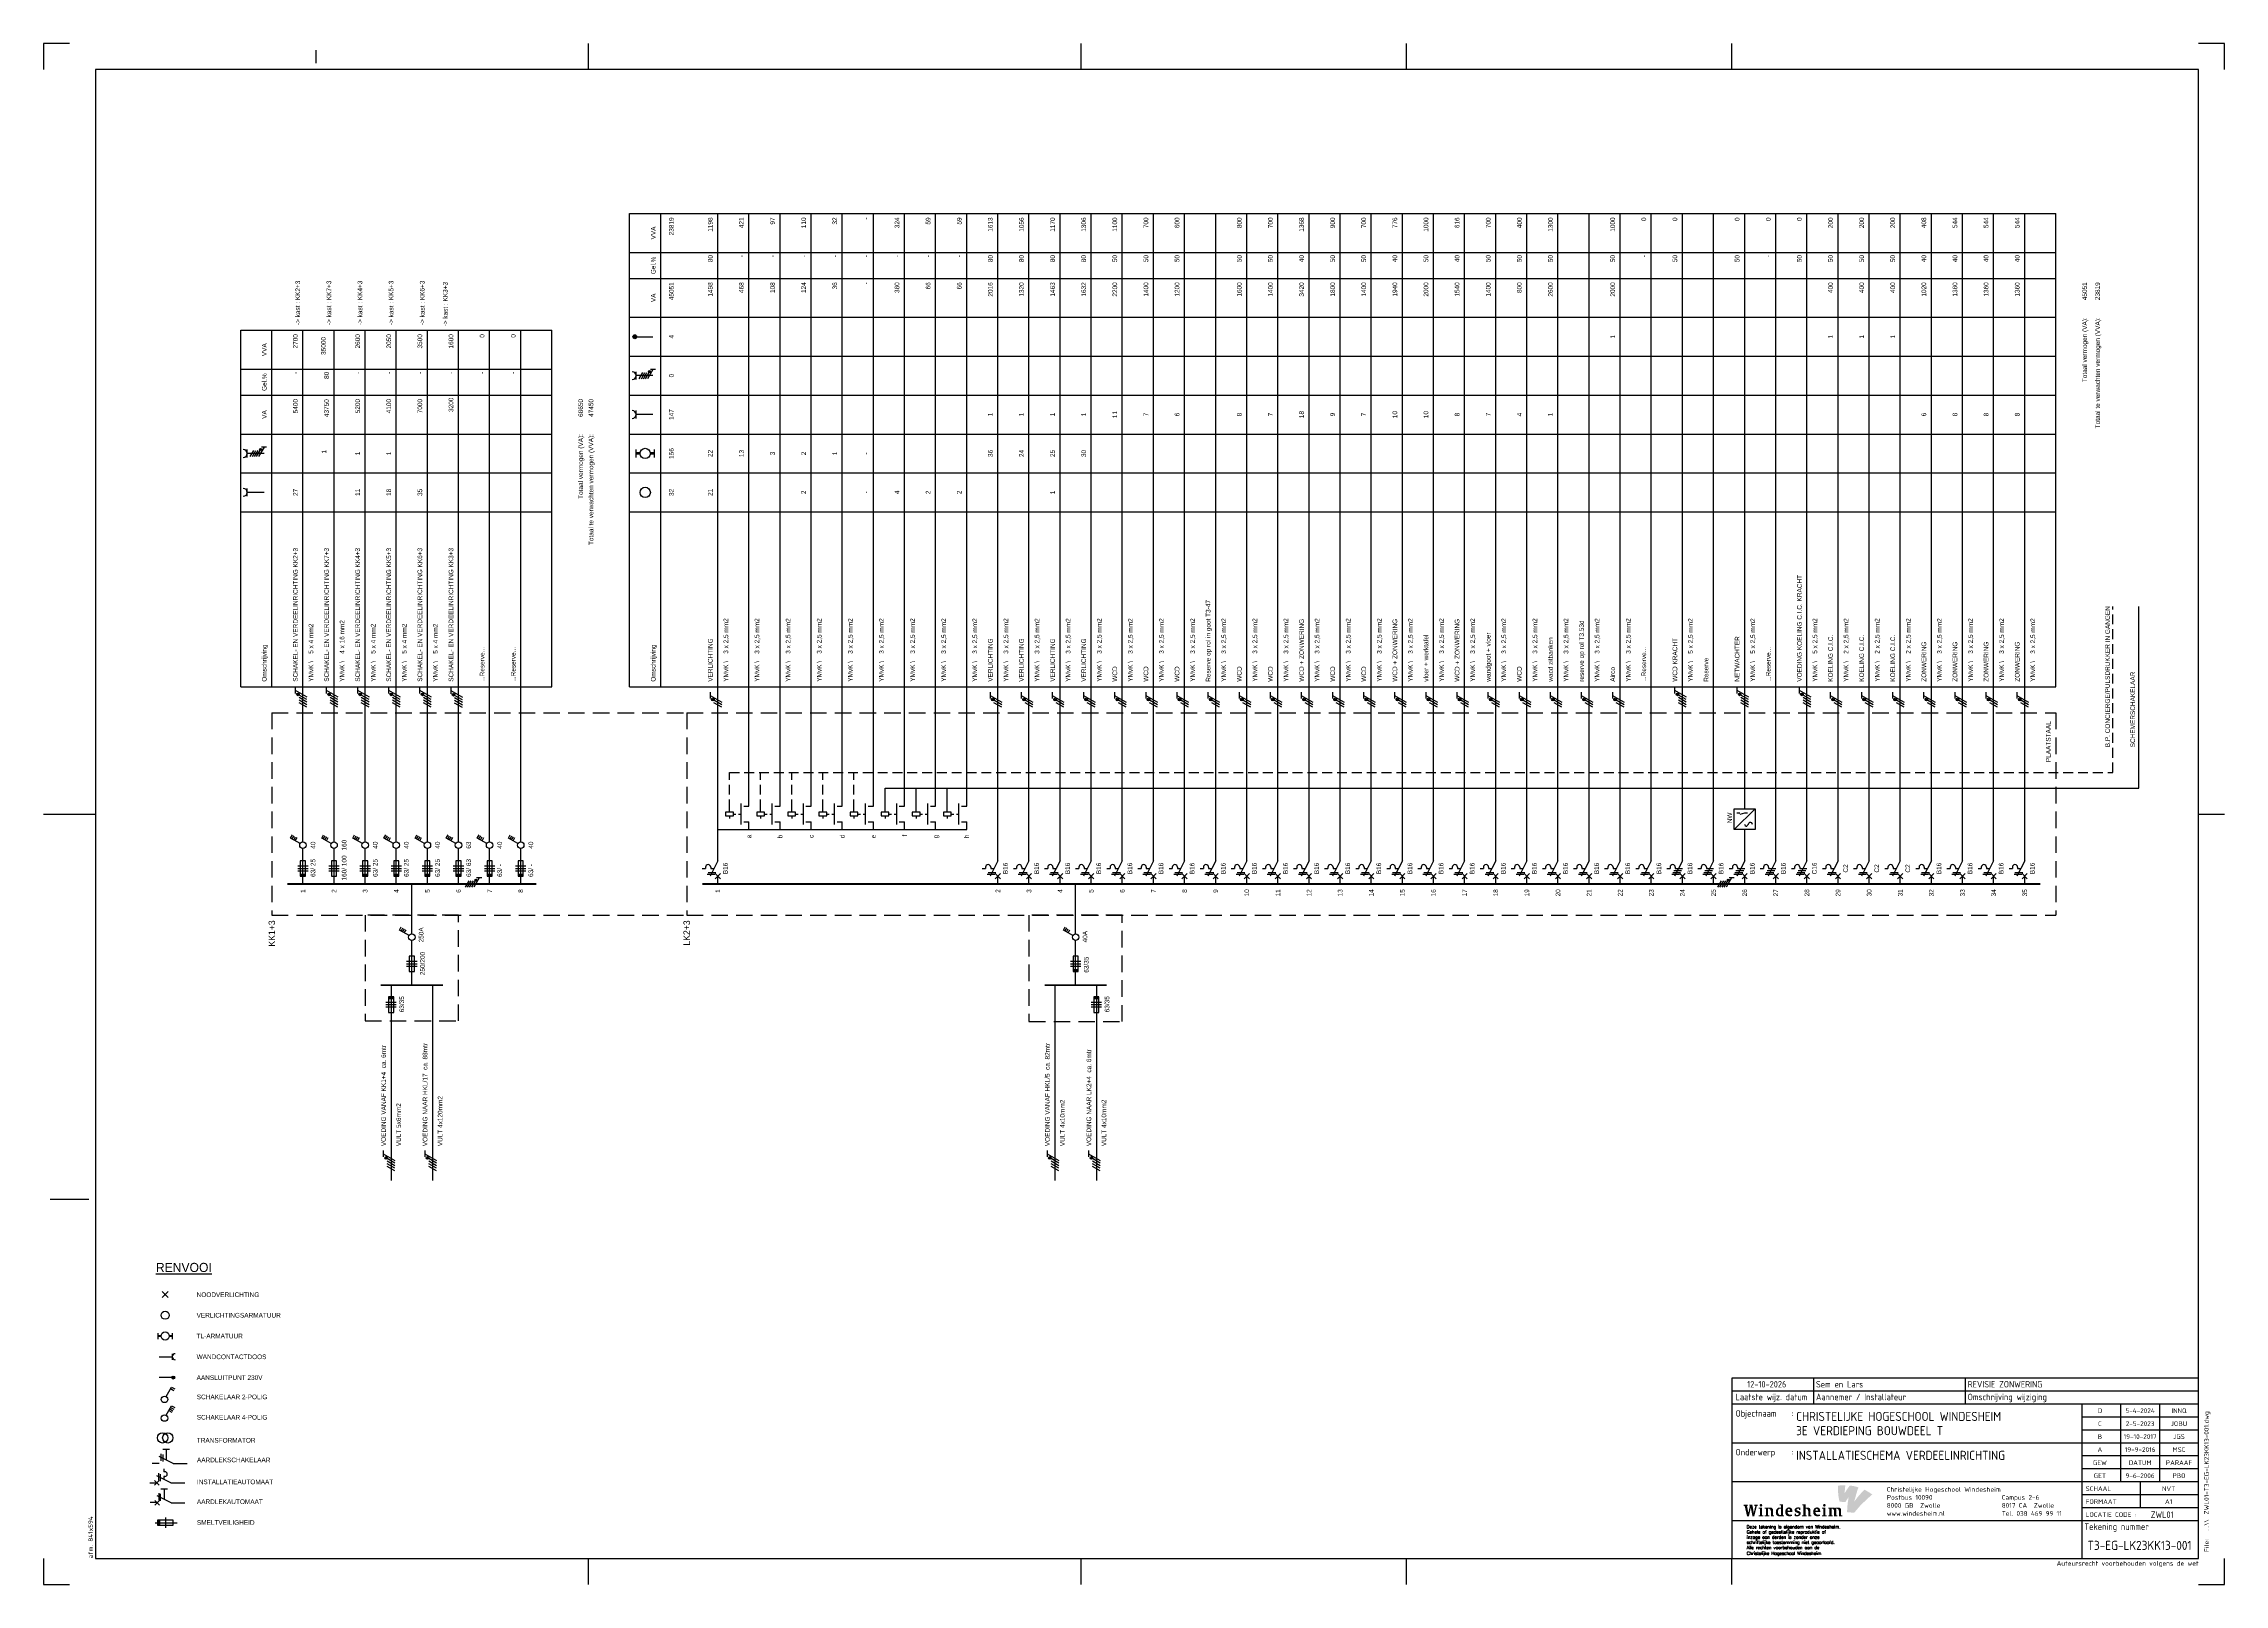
# Model space of a CAD drawing. Header units: millimetres. Extents: x 0 to 841, y 0 to 594.
import ezdxf
from ezdxf.enums import TextEntityAlignment as Align

# ---------------------------------------------------------------- set-up
doc = ezdxf.new("R2010")
doc.units = ezdxf.units.MM
for name, pattern in [('DASHED', [19.05, 12.7, -6.35]), ('HIDDEN', [9.525, 6.35, -3.175]), ('STABI11', [2, 1, -1])]:
    doc.linetypes.add(name, pattern=pattern)
doc.layers.get('0').update_dxf_attribs({"linetype": 'CONTINUOUS'})
for name, color, linetype in [('00att018', 1, 'CONTINUOUS'), ('00att025', 2, 'CONTINUOUS'), ('00att035', 3, 'CONTINUOUS'), ('00att050', 4, 'CONTINUOUS'), ('00kad018', 1, 'CONTINUOUS'), ('00kad025', 2, 'CONTINUOUS'), ('00kad070', 5, 'CONTINUOUS'), ('BL$2----_KADER', 7, 'CONTINUOUS'), ('BL$4----_STEMPEL', 7, 'CONTINUOUS'), ('EL$1----', 3, 'CONTINUOUS'), ('EL$1----_KK1+3', 3, 'CONTINUOUS'), ('EL$1----_LK2+3', 3, 'CONTINUOUS'), ('LAAG_1', 160, 'CONTINUOUS')]:
    doc.layers.add(name, color=color, linetype=linetype)
doc.styles.add('BURO-018', font='BUROFONT', dxfattribs={"height": 1.8})
doc.styles.add('BURO-035', font='BUROFONT.shx', dxfattribs={"height": 3.5})
doc.styles.add('EDU', font='ROMANS.SHX', dxfattribs={"height": 2.5})
doc.styles.add('ISO', font='isocp.shx')

# ---------------------------------------------------------------- blocks, each defined once
blk = doc.blocks.new('RENV_DION')
at = {"layer": 'EL$1----', "linetype": 'Continuous'}
for p, q in [((485.12, 256.64), (487.32, 254.44)), ((487.32, 256.64), (485.12, 254.44)), ((483.5, 238.37), (483.5, 240.7)), ((488.94, 240.7), (488.94, 238.37)), ((483.89, 231.54), (488.94, 231.54)), ((488.94, 232.7), (488.94, 230.37)), ((489.33, 223.54), (483.89, 223.54)), ((486.57, 208.98), (488.69, 212.65)), ((487.64, 210.83), (488.85, 210.13)), ((487.99, 211.43), (489.2, 210.73)), ((488.34, 212.04), (489.55, 211.34)), ((488.69, 212.65), (489.9, 211.95)), ((484.62, 191.43), (484.62, 194.13)), ((485.3, 193.8), (485.3, 191.1)), ((486.65, 195.82), (486.65, 191.77)), ((488.36, 182.91), (482.96, 185.61)), ((483.63, 186.63), (483.63, 183.93)), ((489.35, 190.42), (483.95, 193.12)), ((484.31, 186.29), (484.31, 183.59)), ((485.66, 188.31), (485.66, 187.19)), ((486.11, 187.19), (485.66, 187.19)), ((486.11, 185.39), (485.66, 185.39)), ((485.66, 185.39), (485.66, 184.26)), ((480.26, 182.91), (482.96, 182.91)), ((482.06, 183.81), (483.86, 182.01)), ((483.86, 183.81), (482.06, 182.01)), ((488.54, 175.18), (483.14, 177.88)), ((485.84, 180.58), (485.84, 176.53)), ((488.36, 182.91), (493.76, 182.91)), ((484.04, 176.08), (482.24, 174.28)), ((482.24, 176.08), (484.04, 174.28)), ((489.31, 168.57), (483.31, 168.57)), ((483.31, 168.57), (483.31, 166.57)), ((486.31, 169.57), (486.31, 165.57)), ((489.31, 166.57), (489.31, 168.57)), ((482.39, 167.57), (490.81, 167.57)), ((483.31, 166.57), (489.31, 166.57))]:
    blk.add_line(p, q, dxfattribs=at)
at = {"layer": 'EL$1----', "color": 3, "linetype": 'Continuous'}
for p, q in [((486.57, 216.18), (488.69, 219.85)), ((488.34, 219.25), (489.55, 218.55)), ((488.69, 219.85), (489.9, 219.15))]:
    blk.add_line(p, q, dxfattribs=at)
at = {"layer": 'EL$1----'}
for p, q in [((483.86, 190.42), (481.16, 190.42)), ((489.35, 190.42), (494.66, 190.42)), ((483.9, 176.31), (483.9, 179.01)), ((484.49, 175.97), (484.49, 178.67)), ((483.14, 175.29), (480.44, 175.29)), ((488.54, 175.18), (493.85, 175.18))]:
    blk.add_line(p, q, dxfattribs=at)
at = {"layer": 'EL$1----', "linetype": 'Continuous'}
for points, const_width in [([(486.41, 255.54, 1), (486.02, 255.54, 1)], 0.389), ([(489.33, 223.83, 1), (489.33, 223.24, 1)], 0.583)]:
    blk.add_lwpolyline(points, format="xyb", close=True, dxfattribs=dict(at, const_width=const_width))
for points, const_width in [([(484.66, 239.54), (483.5, 239.54)], 0.778), ([(487.77, 239.54), (488.94, 239.54)], 0.778), ([(485.3, 195.82), (488, 195.82)], 0.45), ([(484.49, 180.58), (487.19, 180.58)], 0.45)]:
    blk.add_lwpolyline(points, dxfattribs=dict(at, const_width=const_width))
for centre, radius in [((486.22, 247.54), 1.56), ((486.22, 239.54), 1.56), ((489.33, 223.54), 0.583), ((485.24, 200.27), 2), ((485.95, 207.9), 1.25), ((487.24, 200.27), 2)]:
    blk.add_circle(centre, radius, dxfattribs=at)
at = {"layer": 'EL$1----', "color": 3, "linetype": 'Continuous'}
blk.add_circle((485.95, 215.1), 1.25, dxfattribs=at)
at = {"layer": 'EL$1----', "linetype": 'Continuous'}
for centre, radius, start, end in [((490.11, 231.54), 1.17, 90, 270), ((486.11, 186.29), 0.9, 270, 90)]:
    blk.add_arc(centre, radius, start, end, dxfattribs=at)
blk.add_solid([(483.31, 168.57), (484.31, 168.57), (483.31, 166.57), (484.31, 166.57)], dxfattribs=at)
at = {"layer": 'EL$1----', "color": 3, "style": 'BURO-035'}
blk.add_text('%%URENVOOI', height=3.5, dxfattribs=at).set_placement((482.63, 264.23))
at = {"layer": 'EL$1----', "color": 1, "style": 'BURO-018'}
for s, p in [('NOODVERLICHTING', (498.36, 255.47)), ('VERLICHTINGSARMATUUR', (498.36, 247.55)), ('TL-ARMATUUR', (498.36, 239.54)), ('WANDCONTACTDOOS', (498.36, 231.52)), ('AANSLUITPUNT 230V', (498.36, 223.5)), ('SCHAKELAAR 2-POLIG', (498.43, 216.06)), ('SCHAKELAAR 4-POLIG', (498.43, 208.21)), ('TRANSFORMATOR', (498.43, 199.33)), ('AARDLEKSCHAKELAAR', (498.49, 191.75)), ('INSTALLATIEAUTOMAAT', (498.49, 183.3)), ('AARDLEKAUTOMAAT', (498.47, 175.66)), ('SMELTVEILIGHEID', (498.47, 167.66))]:
    blk.add_text(s, height=1.8, dxfattribs=at).set_placement(p, align=Align.MIDDLE_LEFT)
blk = doc.blocks.new('a1-windesheim-hor')
at = {"layer": '00kad018', "color": 1}
for p, q in [((0, 594), (0, 584)), ((10, 594), (0, 594)), ((105, 591.5), (105, 586.5)), ((210, 594), (210, 584)), ((400, 594), (400, 584)), ((525.5, 594), (525.5, 584)), ((651, 584), (651, 594)), ((841, 594), (831, 594)), ((841, 584), (841, 594)), ((0, 297), (20, 297)), ((831, 297), (841, 297)), ((2.5, 148.5), (17.5, 148.5)), ((0, 10), (0, 0)), ((210, 10), (210, 0)), ((400, 10), (400, 0)), ((525.5, 10), (525.5, 0)), ((651, 0), (651, 10)), ((841, 0), (841, 10)), ((0, 0), (10, 0)), ((831, 0), (841, 0))]:
    blk.add_line(p, q, dxfattribs=at)
at = {"layer": '00kad070', "color": 5}
for p, q in [((831, 584), (20, 584)), ((20, 584), (20, 10)), ((831, 10), (831, 584)), ((20, 10), (831, 10))]:
    blk.add_line(p, q, dxfattribs=at)
at = {"layer": '00att018', "color": 1, "style": 'ISO'}
blk.add_text('afm. 841x594', height=1.8, rotation=90, dxfattribs=at).set_placement((19, 10))
blk.add_text('Auteursrecht voorbehouden volgens de wet', height=1.8, dxfattribs=at).set_placement((831.08, 7.2), align=Align.RIGHT)
blk = doc.blocks.new('AI9-BLK4')
at = {"layer": 'LAAG_1'}
h = blk.add_hatch(color=40, dxfattribs=at)
edge = h.paths.add_edge_path()
edge.add_spline(control_points=[(7.1, 7.2), (4.8, 4.7), (2.6, 2.6), (-0.7, -2.1), (0, 0.5), (1.3, 5.9), (2.6, 9), (0.7, 9.7), (-2.2, 10.3), (-4.1, 10.4), (-5.5, 8.8), (-7.5, 5.5), (-8.1, 4.4), (-8, 6.9), (-7.7, 9.3), (-7.6, 10.6), (-9.6, 10.7), (-11, 10.6), (-13.2, 10.3), (-13.3, 6), (-13.1, 2), (-12, -2), (-10.8, -2.1), (-7.6, -2.4), (-7.6, -2.4), (-7.1, -1.7), (-6.1, 0), (-5, 1.4), (-5.4, -0.9), (-5.9, -4.1), (-6.1, -7.2), (-6.1, -8.1), (-6.2, -9.1), (-6.2, -10.1), (-4.7, -10.2), (-1, -10.6), (-0.7, -10.6), (-0.7, -10.6), (-0.7, -10.6), (-0.7, -10.6), (-0.7, -10.6), (-0.7, -10.6), (-0.7, -10.6), (0.7, -8.8), (2.3, -7), (3.6, -5.5), (4.7, -4.4), (5.7, -3.3), (6.7, -2.4), (9.3, 0.1), (11.5, 2.1), (13.2, 3.5), (11, 5.1), (9.5, 6.1), (7.1, 7.2)], knot_values=[0, 0, 0, 0, 1, 1, 1, 2, 2, 2, 3, 3, 3, 4, 4, 4, 5, 5, 5, 6, 6, 6, 7, 7, 7, 8, 8, 8, 9, 9, 9, 10, 10, 10, 11, 11, 11, 12, 12, 12, 13, 13, 13, 14, 14, 14, 15, 15, 15, 16, 16, 16, 17, 17, 17, 18, 18, 18, 18], degree=3, periodic=0)
h = blk.add_hatch(color=154, dxfattribs=at)
edge = h.paths.add_edge_path()
edge.add_spline(control_points=[(-0.7, -10.6), (-0.7, -10.6), (-0.7, -10.6), (-0.7, -10.6), (-0.7, -10.6), (-0.7, -10.6), (-0.7, -10.6)], knot_values=[0, 0, 0, 0, 1, 1, 1, 2, 2, 2, 2], degree=3, periodic=0)
h = blk.add_hatch(color=154, dxfattribs=at)
edge = h.paths.add_edge_path()
edge.add_spline(control_points=[(-0.7, -10.6), (-0.7, -10.6), (-0.7, -10.6), (-0.7, -10.6), (-0.7, -10.6), (-0.7, -10.6), (-0.7, -10.6)], knot_values=[0, 0, 0, 0, 1, 1, 1, 2, 2, 2, 2], degree=3, periodic=0)
blk = doc.blocks.new('AI9-BLK3')
at = {"layer": 'LAAG_1'}
h = blk.add_hatch(color=154, dxfattribs=at)
edge = h.paths.add_edge_path()
edge.add_spline(control_points=[(-27.8, 3.2), (-27.8, 3.2), (-29.8, -4.7), (-29.8, -4.7), (-29.8, -4.7), (-31.2, -4.7), (-31.2, -4.7), (-31.2, -4.7), (-32.5, 1.8), (-32.5, 1.8), (-32.5, 1.8), (-33.9, -4.7), (-33.9, -4.7), (-33.9, -4.7), (-35.4, -4.7), (-35.4, -4.7), (-35.4, -4.7), (-37.2, 3.2), (-37.2, 3.2), (-37.2, 3.2), (-38, 3.2), (-38, 3.2), (-38, 3.2), (-38, 4.2), (-38, 4.2), (-38, 4.2), (-34.8, 4.2), (-34.8, 4.2), (-34.8, 4.2), (-34.8, 3.2), (-34.8, 3.2), (-34.8, 3.2), (-35.4, 3.2), (-35.4, 3.2), (-35.4, 3.2), (-34.4, -2.1), (-34.4, -2.1), (-34.4, -2.1), (-33.2, 3.3), (-33.2, 3.3), (-33.2, 3.3), (-33.7, 3.3), (-33.7, 3.3), (-33.7, 3.3), (-33.7, 4.2), (-33.7, 4.2), (-33.7, 4.2), (-31.3, 4.2), (-31.3, 4.2), (-31.3, 4.2), (-30.2, -2.1), (-30.2, -2.1), (-30.2, -2.1), (-29, 3.2), (-29, 3.2), (-29, 3.2), (-29.8, 3.2), (-29.8, 3.2), (-29.8, 3.2), (-29.8, 4.2), (-29.8, 4.2), (-29.8, 4.2), (-27.2, 4.2), (-27.2, 4.2), (-27.2, 4.2), (-27.2, 3.2), (-27.2, 3.2), (-27.2, 3.2), (-27.8, 3.2), (-27.8, 3.2)], knot_values=[0, 0, 0, 0, 1, 1, 1, 2, 2, 2, 3, 3, 3, 4, 4, 4, 5, 5, 5, 6, 6, 6, 7, 7, 7, 8, 8, 8, 9, 9, 9, 10, 10, 10, 11, 11, 11, 12, 12, 12, 13, 13, 13, 14, 14, 14, 15, 15, 15, 16, 16, 16, 17, 17, 17, 18, 18, 18, 19, 19, 19, 20, 20, 20, 21, 21, 21, 22, 22, 22, 23, 23, 23, 23], degree=3, periodic=0)
h = blk.add_hatch(color=154, dxfattribs=at)
edge = h.paths.add_edge_path()
edge.add_spline(control_points=[(-26.4, -4.7), (-26.4, -4.7), (-26.4, -3.9), (-26.4, -3.9), (-26.4, -3.9), (-25.5, -3.9), (-25.5, -3.9), (-25.5, -3.9), (-25.5, 1.2), (-25.5, 1.2), (-25.5, 1.2), (-26.4, 1.2), (-26.4, 1.2), (-26.4, 1.2), (-26.4, 2), (-26.4, 2), (-26.4, 2), (-23.8, 2), (-23.8, 2), (-23.8, 2), (-23.8, -3.9), (-23.8, -3.9), (-23.8, -3.9), (-22.9, -3.9), (-22.9, -3.9), (-22.9, -3.9), (-22.9, -4.7), (-22.9, -4.7), (-22.9, -4.7), (-26.4, -4.7), (-26.4, -4.7)], knot_values=[0, 0, 0, 0, 1, 1, 1, 2, 2, 2, 3, 3, 3, 4, 4, 4, 5, 5, 5, 6, 6, 6, 7, 7, 7, 8, 8, 8, 9, 9, 9, 10, 10, 10, 10], degree=3, periodic=0)
edge = h.paths.add_edge_path()
edge.add_spline(control_points=[(-24.7, 2.7), (-25.2, 2.7), (-25.7, 3.2), (-25.7, 3.7), (-25.7, 4.3), (-25.2, 4.8), (-24.7, 4.8), (-24.1, 4.8), (-23.6, 4.3), (-23.6, 3.7), (-23.6, 3.2), (-24.1, 2.7), (-24.7, 2.7)], knot_values=[0, 0, 0, 0, 1, 1, 1, 2, 2, 2, 3, 3, 3, 4, 4, 4, 4], degree=3, periodic=0)
h = blk.add_hatch(color=154, dxfattribs=at)
edge = h.paths.add_edge_path()
edge.add_spline(control_points=[(-17, -4.7), (-17, -4.7), (-17, -0.9), (-17, -0.9), (-17, -0.3), (-17.2, 0.2), (-17.5, 0.5), (-17.9, 0.9), (-18.3, 1.1), (-18.9, 1.1), (-19, 1.1), (-19, 1.1), (-19.1, 1.1), (-19.1, 1.1), (-19.1, -3.9), (-19.1, -3.9), (-19.1, -3.9), (-18.2, -3.9), (-18.2, -3.9), (-18.2, -3.9), (-18.2, -4.7), (-18.2, -4.7), (-18.2, -4.7), (-21.7, -4.7), (-21.7, -4.7), (-21.7, -4.7), (-21.7, -3.9), (-21.7, -3.9), (-21.7, -3.9), (-20.8, -3.9), (-20.8, -3.9), (-20.8, -3.9), (-20.8, 1.2), (-20.8, 1.2), (-20.8, 1.2), (-21.7, 1.2), (-21.7, 1.2), (-21.7, 1.2), (-21.7, 2), (-21.7, 2), (-21.7, 2), (-19.4, 2), (-19.4, 2), (-19.1, 2), (-18.9, 2), (-18.6, 2), (-17, 2), (-16.3, 1.9), (-15.9, 1.4), (-15.5, 1), (-15.3, 0.6), (-15.3, -0.2), (-15.3, -0.2), (-15.3, -3.9), (-15.3, -3.9), (-15.3, -3.9), (-14.5, -3.9), (-14.5, -3.9), (-14.5, -3.9), (-14.5, -4.7), (-14.5, -4.7), (-14.5, -4.7), (-17, -4.7), (-17, -4.7)], knot_values=[0, 0, 0, 0, 1, 1, 1, 2, 2, 2, 3, 3, 3, 4, 4, 4, 5, 5, 5, 6, 6, 6, 7, 7, 7, 8, 8, 8, 9, 9, 9, 10, 10, 10, 11, 11, 11, 12, 12, 12, 13, 13, 13, 14, 14, 14, 15, 15, 15, 16, 16, 16, 17, 17, 17, 18, 18, 18, 19, 19, 19, 20, 20, 20, 21, 21, 21, 21], degree=3, periodic=0)
h = blk.add_hatch(color=154, dxfattribs=at)
edge = h.paths.add_edge_path(flags=16)
edge.add_spline(control_points=[(-6.8, -4.7), (-6.8, -4.7), (-6.8, -3.9), (-6.8, -3.9), (-6.8, -3.9), (-7.6, -3.9), (-7.6, -3.9), (-7.6, -3.9), (-7.6, 4.5), (-7.6, 4.5), (-7.6, 4.5), (-10.2, 4.5), (-10.2, 4.5), (-10.2, 4.5), (-10.2, 3.6), (-10.2, 3.6), (-10.2, 3.6), (-9.3, 3.6), (-9.3, 3.6), (-9.3, 3.6), (-9.3, 2), (-9.3, 2), (-9.6, 2), (-9.8, 2), (-10.2, 2), (-11.9, 2), (-13.2, 0.7), (-13.2, -1.5), (-13.2, -3.8), (-12.3, -4.8), (-10.3, -4.8), (-9.9, -4.8), (-9.3, -4.7), (-9.1, -4.7), (-9.1, -4.7), (-6.8, -4.7), (-6.8, -4.7)], knot_values=[0, 0, 0, 0, 1, 1, 1, 2, 2, 2, 3, 3, 3, 4, 4, 4, 5, 5, 5, 6, 6, 6, 7, 7, 7, 8, 8, 8, 9, 9, 9, 10, 10, 10, 11, 11, 11, 12, 12, 12, 12], degree=3, periodic=0)
edge = h.paths.add_edge_path()
edge.add_spline(control_points=[(-9.3, -3.7), (-9.5, -3.8), (-9.6, -3.8), (-9.8, -3.8), (-10.8, -3.8), (-11.5, -3.1), (-11.5, -1.2), (-11.5, 0.4), (-10.9, 1.1), (-10, 1.1), (-9.7, 1.1), (-9.5, 1), (-9.3, 1), (-9.3, 1), (-9.3, -3.7), (-9.3, -3.7)], knot_values=[0, 0, 0, 0, 1, 1, 1, 2, 2, 2, 3, 3, 3, 4, 4, 4, 5, 5, 5, 5], degree=3, periodic=0)
h = blk.add_hatch(color=154, dxfattribs=at)
edge = h.paths.add_edge_path(flags=16)
edge.add_spline(control_points=[(-0.4, -1.4), (-0.4, 1), (-1.2, 2.1), (-3, 2.1), (-4.8, 2.1), (-5.9, 0.7), (-5.9, -1.4), (-5.9, -3.6), (-4.8, -4.8), (-2.7, -4.8), (-1.9, -4.8), (-1.2, -4.6), (-0.7, -4.4), (-0.7, -4.4), (-0.7, -3.5), (-0.7, -3.5), (-1.2, -3.6), (-1.6, -3.6), (-2, -3.6), (-3.4, -3.6), (-4.2, -2.5), (-4.2, -1.4), (-4.2, -1.4), (-0.4, -1.4), (-0.4, -1.4)], knot_values=[0, 0, 0, 0, 1, 1, 1, 2, 2, 2, 3, 3, 3, 4, 4, 4, 5, 5, 5, 6, 6, 6, 7, 7, 7, 8, 8, 8, 8], degree=3, periodic=0)
edge = h.paths.add_edge_path()
edge.add_spline(control_points=[(-2.2, -0.5), (-2.2, -0.5), (-4.2, -0.5), (-4.2, -0.5), (-4.2, 0.5), (-3.8, 1.1), (-3.2, 1.1), (-2.6, 1.1), (-2.2, 0.6), (-2.2, -0.5)], knot_values=[0, 0, 0, 0, 1, 1, 1, 2, 2, 2, 3, 3, 3, 3], degree=3, periodic=0)
h = blk.add_hatch(color=154, dxfattribs=at)
edge = h.paths.add_edge_path()
edge.add_spline(control_points=[(3.2, -4.8), (2.4, -4.8), (1.5, -4.6), (1.3, -4.5), (1.3, -4.5), (1.3, -2.7), (1.3, -2.7), (1.3, -2.7), (2.3, -2.7), (2.3, -2.7), (2.3, -2.7), (2.3, -3.6), (2.3, -3.6), (2.6, -3.7), (2.9, -3.8), (3.3, -3.8), (4.1, -3.8), (4.5, -3.5), (4.5, -3), (4.5, -2.5), (4.1, -2.3), (3.5, -2.1), (3.5, -2.1), (2.7, -1.8), (2.7, -1.8), (1.8, -1.5), (1.3, -1), (1.3, 0.1), (1.3, 1.2), (2.3, 2.1), (3.9, 2.1), (4.6, 2.1), (5.3, 2), (5.7, 1.9), (5.7, 1.9), (5.7, 0), (5.7, 0), (5.7, 0), (4.7, 0), (4.7, 0), (4.7, 0), (4.7, 1), (4.7, 1), (4.4, 1.1), (4.2, 1.1), (3.9, 1.1), (3.2, 1.1), (2.8, 0.8), (2.8, 0.4), (2.8, 0), (3, -0.2), (3.6, -0.4), (3.6, -0.4), (4.4, -0.7), (4.4, -0.7), (5.4, -1), (6, -1.6), (6, -2.6), (6, -4), (4.8, -4.8), (3.2, -4.8)], knot_values=[0, 0, 0, 0, 1, 1, 1, 2, 2, 2, 3, 3, 3, 4, 4, 4, 5, 5, 5, 6, 6, 6, 7, 7, 7, 8, 8, 8, 9, 9, 9, 10, 10, 10, 11, 11, 11, 12, 12, 12, 13, 13, 13, 14, 14, 14, 15, 15, 15, 16, 16, 16, 17, 17, 17, 18, 18, 18, 19, 19, 19, 20, 20, 20, 20], degree=3, periodic=0)
h = blk.add_hatch(color=154, dxfattribs=at)
edge = h.paths.add_edge_path()
edge.add_spline(control_points=[(11.8, -4.7), (11.8, -4.7), (11.8, -1), (11.8, -1), (11.8, -0.3), (11.7, 0.2), (11.3, 0.5), (10.9, 0.9), (10.5, 1.1), (10, 1.1), (9.9, 1.1), (9.8, 1.1), (9.7, 1.1), (9.7, 1.1), (9.7, -3.9), (9.7, -3.9), (9.7, -3.9), (10.6, -3.9), (10.6, -3.9), (10.6, -3.9), (10.6, -4.7), (10.6, -4.7), (10.6, -4.7), (7.1, -4.7), (7.1, -4.7), (7.1, -4.7), (7.1, -3.9), (7.1, -3.9), (7.1, -3.9), (8, -3.9), (8, -3.9), (8, -3.9), (8, 3.6), (8, 3.6), (8, 3.6), (7.2, 3.6), (7.2, 3.6), (7.2, 3.6), (7.2, 4.5), (7.2, 4.5), (7.2, 4.5), (9.7, 4.5), (9.7, 4.5), (9.7, 4.5), (9.7, 2), (9.7, 2), (9.9, 2), (10.2, 2), (10.5, 2), (11.9, 2), (12.5, 1.8), (13, 1.4), (13.4, 1), (13.5, 0.5), (13.5, -0.2), (13.5, -0.2), (13.5, -3.9), (13.5, -3.9), (13.5, -3.9), (14.3, -3.9), (14.3, -3.9), (14.3, -3.9), (14.3, -4.7), (14.3, -4.7), (14.3, -4.7), (11.8, -4.7), (11.8, -4.7)], knot_values=[0, 0, 0, 0, 1, 1, 1, 2, 2, 2, 3, 3, 3, 4, 4, 4, 5, 5, 5, 6, 6, 6, 7, 7, 7, 8, 8, 8, 9, 9, 9, 10, 10, 10, 11, 11, 11, 12, 12, 12, 13, 13, 13, 14, 14, 14, 15, 15, 15, 16, 16, 16, 17, 17, 17, 18, 18, 18, 19, 19, 19, 20, 20, 20, 21, 21, 21, 22, 22, 22, 22], degree=3, periodic=0)
h = blk.add_hatch(color=154, dxfattribs=at)
edge = h.paths.add_edge_path(flags=16)
edge.add_spline(control_points=[(21.1, -1.4), (21.1, 1), (20.4, 2.1), (18.5, 2.1), (16.7, 2.1), (15.6, 0.7), (15.6, -1.4), (15.6, -3.6), (16.8, -4.8), (18.9, -4.8), (19.6, -4.8), (20.3, -4.6), (20.8, -4.4), (20.8, -4.4), (20.8, -3.5), (20.8, -3.5), (20.4, -3.6), (19.9, -3.6), (19.5, -3.6), (18.1, -3.6), (17.3, -2.5), (17.3, -1.4), (17.3, -1.4), (21.1, -1.4), (21.1, -1.4)], knot_values=[0, 0, 0, 0, 1, 1, 1, 2, 2, 2, 3, 3, 3, 4, 4, 4, 5, 5, 5, 6, 6, 6, 7, 7, 7, 8, 8, 8, 8], degree=3, periodic=0)
edge = h.paths.add_edge_path()
edge.add_spline(control_points=[(19.3, -0.5), (19.3, -0.5), (17.3, -0.5), (17.3, -0.5), (17.3, 0.5), (17.8, 1.1), (18.4, 1.1), (18.9, 1.1), (19.3, 0.6), (19.3, -0.5)], knot_values=[0, 0, 0, 0, 1, 1, 1, 2, 2, 2, 3, 3, 3, 3], degree=3, periodic=0)
h = blk.add_hatch(color=154, dxfattribs=at)
edge = h.paths.add_edge_path()
edge.add_spline(control_points=[(22.5, -4.7), (22.5, -4.7), (22.5, -3.9), (22.5, -3.9), (22.5, -3.9), (23.4, -3.9), (23.4, -3.9), (23.4, -3.9), (23.4, 1.2), (23.4, 1.2), (23.4, 1.2), (22.5, 1.2), (22.5, 1.2), (22.5, 1.2), (22.5, 2), (22.5, 2), (22.5, 2), (25.1, 2), (25.1, 2), (25.1, 2), (25.1, -3.9), (25.1, -3.9), (25.1, -3.9), (26, -3.9), (26, -3.9), (26, -3.9), (26, -4.7), (26, -4.7), (26, -4.7), (22.5, -4.7), (22.5, -4.7)], knot_values=[0, 0, 0, 0, 1, 1, 1, 2, 2, 2, 3, 3, 3, 4, 4, 4, 5, 5, 5, 6, 6, 6, 7, 7, 7, 8, 8, 8, 9, 9, 9, 10, 10, 10, 10], degree=3, periodic=0)
edge = h.paths.add_edge_path()
edge.add_spline(control_points=[(24.2, 2.7), (23.6, 2.7), (23.2, 3.2), (23.2, 3.7), (23.2, 4.3), (23.6, 4.8), (24.2, 4.8), (24.8, 4.8), (25.3, 4.3), (25.3, 3.7), (25.3, 3.2), (24.8, 2.7), (24.2, 2.7)], knot_values=[0, 0, 0, 0, 1, 1, 1, 2, 2, 2, 3, 3, 3, 4, 4, 4, 4], degree=3, periodic=0)
h = blk.add_hatch(color=154, dxfattribs=at)
edge = h.paths.add_edge_path()
edge.add_spline(control_points=[(35.5, -4.7), (35.5, -4.7), (35.5, -0.9), (35.5, -0.9), (35.5, -0.3), (35.3, 0.2), (35, 0.5), (34.7, 0.9), (34.2, 1.1), (33.5, 1.1), (33.4, 1.1), (33.3, 1), (33.2, 1), (33.4, 0.8), (33.5, 0.3), (33.5, -0.1), (33.5, -0.1), (33.5, -3.9), (33.5, -3.9), (33.5, -3.9), (34.3, -3.9), (34.3, -3.9), (34.3, -3.9), (34.3, -4.7), (34.3, -4.7), (34.3, -4.7), (31.8, -4.7), (31.8, -4.7), (31.8, -4.7), (31.8, -0.9), (31.8, -0.9), (31.8, -0.2), (31.6, 0.2), (31.3, 0.5), (30.9, 0.9), (30.5, 1.1), (30, 1.1), (30, 1.1), (29.9, 1.1), (29.8, 1.1), (29.8, 1.1), (29.8, -3.9), (29.8, -3.9), (29.8, -3.9), (30.6, -3.9), (30.6, -3.9), (30.6, -3.9), (30.6, -4.7), (30.6, -4.7), (30.6, -4.7), (27.2, -4.7), (27.2, -4.7), (27.2, -4.7), (27.2, -3.9), (27.2, -3.9), (27.2, -3.9), (28.1, -3.9), (28.1, -3.9), (28.1, -3.9), (28.1, 1.2), (28.1, 1.2), (28.1, 1.2), (27.2, 1.2), (27.2, 1.2), (27.2, 1.2), (27.2, 2), (27.2, 2), (27.2, 2), (29.6, 2), (29.6, 2), (29.9, 2), (30.2, 2), (30.4, 2), (31.4, 2), (31.9, 1.9), (32.5, 1.7), (33, 1.9), (33.7, 2), (34.5, 2), (35.6, 2), (36.3, 1.8), (36.7, 1.4), (37.1, 1), (37.2, 0.5), (37.2, -0.1), (37.2, -0.1), (37.2, -3.9), (37.2, -3.9), (37.2, -3.9), (38, -3.9), (38, -3.9), (38, -3.9), (38, -4.7), (38, -4.7), (38, -4.7), (35.5, -4.7), (35.5, -4.7)], knot_values=[0, 0, 0, 0, 1, 1, 1, 2, 2, 2, 3, 3, 3, 4, 4, 4, 5, 5, 5, 6, 6, 6, 7, 7, 7, 8, 8, 8, 9, 9, 9, 10, 10, 10, 11, 11, 11, 12, 12, 12, 13, 13, 13, 14, 14, 14, 15, 15, 15, 16, 16, 16, 17, 17, 17, 18, 18, 18, 19, 19, 19, 20, 20, 20, 21, 21, 21, 22, 22, 22, 23, 23, 23, 24, 24, 24, 25, 25, 25, 26, 26, 26, 27, 27, 27, 28, 28, 28, 29, 29, 29, 30, 30, 30, 31, 31, 31, 32, 32, 32, 32], degree=3, periodic=0)
blk = doc.blocks.new('CHW_ONDERHOEK')
at = {"layer": '00kad025', "color": 2}
for p, q in [((-190, 79.5), (-190, 69.5)), ((-10, 79.5), (-190, 79.5)), ((-158.5, 79.5), (-158.5, 69.5)), ((-100, 79.5), (-100, 69.5)), ((-10, 74.5), (-190, 74.5)), ((-40, 69.5), (-40, 39.5)), ((-25, 69.5), (-25, 39.5)), ((-10, 64.5), (-55, 64.5)), ((-10, 59.5), (-55, 59.5)), ((-10, 54.5), (-55, 54.5)), ((-10, 49.5), (-55, 49.5)), ((-32.5, 39.5), (-32.5, 34.5)), ((-32.5, 34.5), (-32.5, 29.5))]:
    blk.add_line(p, q, dxfattribs=at)
at = {"layer": '00kad070', "color": 5}
for p, q in [((-10, 69.5), (-190, 69.5)), ((-190, 69.5), (-190, 10)), ((-55, 69.5), (-55, 10)), ((-55, 54.5), (-190, 54.5)), ((-10, 44.5), (-55, 44.5)), ((-10, 39.5), (-190, 39.5)), ((-10, 34.5), (-55, 34.5)), ((-10, 29.5), (-55, 29.5)), ((-55, 24.5), (-190, 24.5)), ((-10, 24.5), (-55, 24.5))]:
    blk.add_line(p, q, dxfattribs=at)
at = {"color": 7, "xscale": 0.5, "yscale": 0.5, "zscale": 0.5}
for name, p in [('AI9-BLK4', (-142.4, 32.89)), ('AI9-BLK3', (-166.39, 28.63))]:
    blk.add_blockref(name, p, dxfattribs=at)
at = {"color": 1, "style": 'ISO'}
for s, p in [('Christelijke Hogeschool Windesheim', (-130.19, 35.71)), ('Postbus 10090', (-130.19, 32.63)), ('Campus 2-6', (-85.85, 32.63)), ('www.windesheim.nl', (-130.19, 26.45)), ('8000 GB  Zwolle', (-130.19, 29.54)), ('Tel. 038 469 99 11', (-85.85, 26.45)), ('8017 CA  Zwolle', (-85.85, 29.54))]:
    blk.add_text(s, height=1.8, dxfattribs=at).set_placement(p)
at = {"layer": '00att018', "color": 1, "style": 'ISO'}
for s, p in [('GEW', (-48, 46)), ('GET', (-48, 41)), ('DATUM', (-32.5, 46)), ('PARAAF', (-17.5, 46))]:
    blk.add_text(s, height=1.8, dxfattribs=at).set_placement(p, align=Align.CENTER)
for s, p in [('SCHAAL', (-53.5, 36)), ('FORMAAT', (-53.5, 31))]:
    blk.add_text(s, height=1.8, dxfattribs=at).set_placement(p)
at = {"layer": '00att018', "color": 1, "linetype": 'Continuous', "style": 'EDU'}
for s, p in [('Gehele of gedeeltelijke reproduktie of', (-184.2, 19.6)), ('inzage aan derden is zonder onze', (-184.2, 17.6)), ('schriftelijke toestemming niet geoorloofd.', (-184.2, 15.6)), ('Deze tekening is eigendom van Windesheim.', (-184.2, 21.6)), ('Alle rechten voorbehouden aan de', (-184.2, 13.6)), ('Christelijke Hogeschool Windesheim', (-184.2, 11.38))]:
    blk.add_text(s, height=1.2, dxfattribs=at).set_placement(p)
at = {"layer": '00att018', "color": 1, "style": 'ISO', "width": 0.9}
blk.add_text('....\\\\', height=1.8, rotation=90, dxfattribs=at).set_placement((-6, 20.5))
at = {"layer": '00att018', "color": 1, "style": 'ISO'}
blk.add_text('File:', height=1.8, rotation=90, dxfattribs=at).set_placement((-6, 12.5))
for tag, p in [('WZ_CODED', (-48, 66.07)), ('WZ_DATUMD', (-32.5, 66.07)), ('WZ_WZGOEDD', (-17.5, 66.07)), ('WZ_CODEC', (-48, 61.07)), ('WZ_DATUMC', (-32.5, 61.07)), ('WZ_WZGOEDC', (-17.5, 61.07)), ('WZ_CODEA', (-48, 51.07)), ('WZ_CODEB', (-48, 56.07)), ('WZ_DATUMA', (-32.5, 51.07)), ('WZ_DATUMB', (-32.5, 56.07)), ('WZ_WZGOEDA', (-17.5, 51.07)), ('WZ_WZGOEDB', (-17.5, 56.07)), ('TKDATCREAT', (-32.5, 41)), ('TKINIT', (-17.5, 41)), ('TKSCHAAL', (-21.5, 36)), ('TKFORMAAT', (-21.5, 31))]:
    blk.add_attdef(tag, text='', height=1.8, dxfattribs=at).set_placement(p, align=Align.CENTER)
blk.add_attdef('DWGNAME', (-6, 26.93), '', height=1.8, rotation=90, dxfattribs=at)
at = {"layer": '00att025', "color": 2, "style": 'ISO'}
for s, p in [('Objectnaam', (-188.5, 64.67)), ('Onderwerp', (-188.5, 49.72)), ('Tekening nummer', (-54, 21))]:
    blk.add_text(s, height=2.5, dxfattribs=at).set_placement(p)
at = {"layer": '00att025', "style": 'ISO'}
for p in [(-167.02, 64.67), (-167.02, 49.78)]:
    blk.add_text(':', height=2.5, dxfattribs=at).set_placement(p)
at = {"layer": '00att025', "color": 1, "style": 'ISO'}
blk.add_text('LOCATIE CODE :', height=1.8, dxfattribs=at).set_placement((-53.5, 26))
at = {"layer": '00att025', "color": 2, "style": 'ISO'}
for tag, p in [('WZ_DATUM', (-184, 75.9)), ('WZ_AANNEMER_INSTALATEUR', (-157.5, 75.9)), ('WZ_OMSCHR', (-99, 75.9))]:
    blk.add_attdef(tag, p, '', height=2.5, dxfattribs=at)
at = {"layer": '00att025', "color": 3, "style": 'ISO'}
blk.add_attdef('TKVRIJ2', text='', height=2.5, dxfattribs=at).set_placement((-24, 25.62), align=Align.CENTER)
at = {"layer": '00att035', "color": 3, "style": 'ISO'}
for s, p in [('Laatste wijz. datum', (-188.5, 71)), ('Aannemer / Installateur', (-157.5, 71)), ('Omschrijving wijziging', (-99, 71))]:
    blk.add_text(s, height=2.5, dxfattribs=at).set_placement(p)
for tag, p in [('TK1OMSCHR', (-165.14, 57.5)), ('PROMSCHR', (-165.14, 63)), ('TK2OMSCHR', (-165.14, 48)), ('TKVRIJ1', (-165.14, 42.5))]:
    blk.add_attdef(tag, p, '', height=3.5, dxfattribs=at)
at = {"layer": '00att050', "color": 4, "style": 'ISO'}
blk.add_attdef('TKFASE', text='', height=5, dxfattribs=at).set_placement((-14.5, 82), align=Align.RIGHT)
blk.add_attdef('TKTEKNR', text='', height=5, dxfattribs=at).set_placement((-32.25, 13.23), align=Align.CENTER)
blk = doc.blocks.new('HL3')
at = {"color": 0, "linetype": 'Continuous'}
for p, q in [((-3, 6.98), (-3, 4.48)), ((-3, 5.73), (1.5, 3.13)), ((1.5, 2.13), (-1.5, 3.87)), ((1.5, 1.13), (-1.5, 2.87)), ((1.5, 0.13), (-1.5, 1.87)), ((1.5, -0.87), (-1.5, 0.87))]:
    blk.add_line(p, q, dxfattribs=at)
at = {"color": 0, "linetype": 'Continuous', "const_width": 0.5}
blk.add_lwpolyline([(-1.68, 4.12, 1), (-2.18, 4.12, 1)], format="xyb", close=True, dxfattribs=at)
at = {"color": 0, "linetype": 'Continuous'}
blk.add_circle((-1.93, 4.12), 0.5, dxfattribs=at)
blk = doc.blocks.new('1114A3A')
at = {"color": 0, "linetype": 'Continuous'}
for p, q in [((0.62, 1.08), (2.74, 4.75)), ((1.69, 2.93), (2.9, 2.23)), ((2.04, 3.54), (3.25, 2.84)), ((2.39, 4.14), (3.6, 3.44)), ((2.74, 4.75), (3.95, 4.05))]:
    blk.add_line(p, q, dxfattribs=at)
blk.add_circle((0, 0), 1.25, dxfattribs=at)
at = {"color": 0, "linetype": 'Continuous', "style": 'BURO-018', "flags": 1}
for tag, p in [('E_ID', (0, 0.08)), ('E_MATCODE', (0, -4.92))]:
    blk.add_attdef(tag, p, '', height=1.8, dxfattribs=at)
at = {"color": 0, "linetype": 'Continuous', "style": 'BURO-018'}
blk.add_attdef('E_IGS', text='', height=1.8, dxfattribs=at).set_placement((3, 0.08), align=Align.MIDDLE_LEFT)
blk = doc.blocks.new('072102B')
at = {"color": 0, "linetype": 'Continuous'}
for p, q in [((1, 0), (-1, 0)), ((-1, 0), (-1, -6)), ((1, -6), (1, 0)), ((-1, -6), (1, -6))]:
    blk.add_line(p, q, dxfattribs=at)
blk.add_solid([(1, -5), (1, -6), (-1, -5), (-1, -6)], dxfattribs=at)
at = {"color": 0, "linetype": 'Continuous', "style": 'BURO-018', "flags": 1}
for tag, p in [('E_ID', (0, 0)), ('E_MATCODE', (0, -5))]:
    blk.add_attdef(tag, p, '', height=1.8, dxfattribs=at)
at = {"color": 0, "linetype": 'Continuous', "style": 'BURO-018'}
blk.add_attdef('E_KODE', text='', height=1.8, dxfattribs=at).set_placement((-3, -3), align=Align.MIDDLE_RIGHT)
blk = doc.blocks.new('0721013F')
at = {"color": 0, "linetype": 'Continuous'}
for p, q in [((-2, -2), (2, -2)), ((-2, -3), (2, -3)), ((2, -4), (-2, -4))]:
    blk.add_line(p, q, dxfattribs=at)
blk = doc.blocks.new('B3')
at = {"color": 0, "linetype": 'Continuous'}
for p, q in [((0, 9), (0, 21)), ((0, 9), (-3, 3)), ((-6, 6), (-4.75, 6)), ((-4.75, 6.5), (-4.75, 6)), ((-4.125, 3.75), (-1.125, 3.75)), ((-3.75, 4.5), (-0.75, 4.5)), ((-2.75, 6.5), (-2.75, 6)), ((-2.75, 6), (-1.5, 6)), ((-1, 4), (1, 2)), ((-1, 2), (1, 4)), ((0, 0), (0, 3))]:
    blk.add_line(p, q, dxfattribs=at)
blk.add_arc((-3.75, 6.5), 1, 0, 180, dxfattribs=at)
at = {"color": 1, "style": 'BURO-018'}
blk.add_attdef('E_VRIJ1', (-3, 12), '', height=1.8, rotation=90, dxfattribs=at)
at = {"color": 1, "linetype": 'Continuous', "style": 'BURO-018'}
blk.add_attdef('E_IIA', text='', height=1.8, rotation=90, dxfattribs=at).set_placement((2, 6), align=Align.TOP_CENTER)
blk = doc.blocks.new('m1')
at = {"color": 0, "linetype": 'Continuous'}
blk.add_line((0, 21), (0, 33), dxfattribs=at)
blk = doc.blocks.new('b1s')
at = {"color": 0, "linetype": 'Continuous'}
blk.add_line((0, 33), (0, 54), dxfattribs=at)
blk = doc.blocks.new('m1s')
at = {"color": 0, "linetype": 'Continuous'}
blk.add_line((0, 54), (0, 66), dxfattribs=at)
blk = doc.blocks.new('M2')
at = {"color": 0, "linetype": 'Continuous'}
for p, q in [((-6, 27.75), (-9, 27.75)), ((-9, 27.75), (-9, 26.25)), ((-9, 26.25), (-6, 26.25)), ((-7.5, 27.75), (-7.5, 28.75)), ((-7.5, 26.25), (-7.5, 25.25)), ((-6, 26.25), (-6, 27.75)), ((-6, 27.25), (-6, 27.25)), ((-3, 23), (-3, 31)), ((-2, 30), (0, 30)), ((0, 30), (0, 33)), ((-2, 24), (0, 24)), ((0, 21), (0, 24))]:
    blk.add_line(p, q, dxfattribs=at)
at = {"color": 0, "linetype": 'STABI11'}
blk.add_line((-6, 27), (-3, 27), dxfattribs=at)
at = {"color": 1, "linetype": 'Continuous', "style": 'BURO-018'}
blk.add_attdef('E_VRIJ1', (-6, 30), '', height=1.8, rotation=90, dxfattribs=at)
blk.add_attdef('E_IMS', text='', height=1.8, rotation=90, dxfattribs=at).set_placement((0, 27), align=Align.TOP_CENTER)
blk = doc.blocks.new('B5')
at = {"color": 0, "linetype": 'Continuous'}
for p, q in [((0, 9), (0, 21)), ((0, 9), (-3, 3)), ((-6, 6), (-4.75, 6)), ((-4.75, 6.5), (-4.75, 6)), ((-4.125, 3.75), (-1.125, 3.75)), ((-3.75, 4.5), (-0.75, 4.5)), ((-3.375, 5.25), (-0.375, 5.25)), ((-2.75, 6.5), (-2.75, 6)), ((-2.75, 6), (0, 6)), ((-1, 2), (1, 4)), ((-1, 4), (1, 2)), ((0, 0), (0, 3))]:
    blk.add_line(p, q, dxfattribs=at)
blk.add_arc((-3.75, 6.5), 1, 0, 180, dxfattribs=at)
at = {"color": 1, "style": 'BURO-018'}
blk.add_attdef('E_VRIJ1', (-3, 12), '', height=1.8, rotation=90, dxfattribs=at)
at = {"color": 1, "linetype": 'Continuous', "style": 'BURO-018'}
blk.add_attdef('E_IIA', text='', height=1.8, rotation=90, dxfattribs=at).set_placement((2, 6), align=Align.TOP_CENTER)
blk = doc.blocks.new('KOLNR3')
at = {"color": 0, "linetype": 'Continuous'}
blk.add_circle((0, 0), 2, dxfattribs=at)
blk = doc.blocks.new('KOLNR5')
at = {"color": 0, "linetype": 'Continuous'}
for p, q in [((-3.5, -1.5), (-3.5, 1.5)), ((3.5, 1.5), (3.5, -1.5))]:
    blk.add_line(p, q, dxfattribs=at)
at = {"color": 0, "linetype": 'Continuous', "const_width": 1}
for points in [[(-2, 0), (-3.5, 0)], [(2, 0), (3.5, 0)]]:
    blk.add_lwpolyline(points, dxfattribs=at)
at = {"color": 0, "linetype": 'Continuous'}
blk.add_circle((0, 0), 2, dxfattribs=at)
blk = doc.blocks.new('KOLNR6')
at = {"color": 0, "linetype": 'Continuous'}
for p, q in [((-3.5, -1.5), (-3.5, 1.5)), ((3, 0), (-3.5, 0))]:
    blk.add_line(p, q, dxfattribs=at)
blk.add_arc((-5, 0), 1.5, 270, 90, dxfattribs=at)
blk = doc.blocks.new('KOLNR7')
at = {"color": 0, "linetype": 'Continuous'}
for p, q in [((-3.5, -1.5), (-3.5, 1.5)), ((3, 0), (-3.5, 0)), ((-2.29, -1.2), (-0.91, 1.2)), ((-1.49, -1.2), (-0.11, 1.2)), ((-0.69, -1.2), (0.69, 1.2)), ((0.11, -1.2), (1.49, 1.2)), ((2.99, 2.4), (0.91, -1.2)), ((3.99, 2.4), (1.99, 2.4))]:
    blk.add_line(p, q, dxfattribs=at)
at = {"color": 0, "linetype": 'Continuous', "const_width": 0.4}
blk.add_lwpolyline([(1.69, 1.35, 1), (1.69, 1.75, 1)], format="xyb", close=True, dxfattribs=at)
at = {"color": 0, "linetype": 'Continuous'}
blk.add_circle((1.69, 1.55), 0.4, dxfattribs=at)
blk.add_arc((-5, 0), 1.5, 270, 90, dxfattribs=at)
blk = doc.blocks.new('KOLNR8')
at = {"color": 0, "linetype": 'Continuous'}
blk.add_line((-4, 0), (3, 0), dxfattribs=at)
at = {"color": 0, "linetype": 'Continuous', "const_width": 0.75}
blk.add_lwpolyline([(-4, -0.375, 1), (-4, 0.375, 1)], format="xyb", close=True, dxfattribs=at)
at = {"color": 0, "linetype": 'Continuous'}
blk.add_circle((-4, 0), 0.75, dxfattribs=at)
blk = doc.blocks.new('B12')
at = {"color": 0, "linetype": 'Continuous'}
for p, q in [((-4.75, 17.74), (-4.05, 18.95)), ((-1.08, 15.62), (-4.75, 17.74)), ((-4.14, 17.39), (-3.44, 18.6)), ((-3.54, 17.04), (-2.84, 18.25)), ((-2.93, 16.69), (-2.23, 17.9)), ((0, 16.25), (0, 21)), ((-1, 9), (-1, 3)), ((1, 9), (-1, 9)), ((0, 0), (0, 13.75)), ((1, 3), (1, 9)), ((-2, 7), (2, 7)), ((-2, 6), (2, 6)), ((2, 5), (-2, 5)), ((-1, 3), (1, 3))]:
    blk.add_line(p, q, dxfattribs=at)
blk.add_circle((0, 15), 1.25, dxfattribs=at)
blk.add_solid([(-1, 3), (-1, 4), (1, 3), (1, 4)], dxfattribs=at)
at = {"color": 1, "linetype": 'Continuous', "style": 'BURO-018'}
blk.add_attdef('E_IGS', text='', height=1.8, rotation=90, dxfattribs=at).set_placement((3, 15), align=Align.TOP_CENTER)
at = {"color": 1, "style": 'BURO-018'}
blk.add_attdef('E_VRIJ1', (-3, 3), '', height=1.8, rotation=90, dxfattribs=at)
at = {"color": 1, "linetype": 'Continuous', "style": 'BURO-018'}
blk.add_attdef('E_ISP', text='', height=1.8, rotation=90, dxfattribs=at).set_placement((3, 6.9), align=Align.TOP_LEFT)
blk.add_attdef('E_ISPH', text='', height=1.8, rotation=90, dxfattribs=at).set_placement((3, 6.2), align=Align.TOP_RIGHT)
blk = doc.blocks.new('B14')
at = {"color": 0, "linetype": 'Continuous'}
for p, q in [((-4.75, 17.74), (-4.05, 18.95)), ((-1.08, 15.62), (-4.75, 17.74)), ((-4.14, 17.39), (-3.44, 18.6)), ((-3.54, 17.04), (-2.84, 18.25)), ((-2.93, 16.69), (-2.23, 17.9)), ((0, 16.25), (0, 21)), ((-1, 9), (-1, 3)), ((1, 9), (-1, 9)), ((0, 0), (0, 13.75)), ((1, 3), (1, 9)), ((-2, 7), (2, 7)), ((-2, 6), (2, 6)), ((2, 5), (-2, 5)), ((-1, 3), (1, 3))]:
    blk.add_line(p, q, dxfattribs=at)
blk.add_circle((0, 15), 1.25, dxfattribs=at)
at = {"color": 1, "linetype": 'Continuous', "style": 'BURO-018'}
blk.add_attdef('E_IGS', text='', height=1.8, rotation=90, dxfattribs=at).set_placement((3, 15), align=Align.TOP_CENTER)
at = {"color": 1, "style": 'BURO-018'}
blk.add_attdef('E_VRIJ1', (-3, 3), '', height=1.8, rotation=90, dxfattribs=at)
at = {"color": 1, "linetype": 'Continuous', "style": 'BURO-018'}
blk.add_attdef('E_IMP', text='', height=1.8, rotation=90, dxfattribs=at).set_placement((3, 6.9), align=Align.TOP_LEFT)
blk.add_attdef('E_IMPH', text='', height=1.8, rotation=90, dxfattribs=at).set_placement((3, 6.2), align=Align.TOP_RIGHT)
blk = doc.blocks.new('072101A')
at = {"color": 0, "linetype": 'Continuous'}
for p, q in [((1, 0), (-1, 0)), ((-1, 0), (-1, -6)), ((1, -6), (1, 0)), ((-1, -6), (1, -6))]:
    blk.add_line(p, q, dxfattribs=at)
at = {"color": 0, "linetype": 'Continuous', "style": 'BURO-018', "flags": 1}
for tag, p in [('E_ID', (0, 0)), ('E_MATCODE', (0, -5))]:
    blk.add_attdef(tag, p, '', height=1.8, dxfattribs=at)
at = {"color": 0, "linetype": 'Continuous', "style": 'BURO-018'}
blk.add_attdef('E_KODE', text='', height=1.8, dxfattribs=at).set_placement((-3, -3), align=Align.MIDDLE_RIGHT)
blk = doc.blocks.new('111104')
at = {"color": 0, "linetype": 'Continuous'}
for p, q in [((-3, 7), (-3, 4.5)), ((-3, 5.7), (1.5, 3.1)), ((1.5, 2.1), (-1.5, 3.9)), ((1.5, 1.1), (-1.5, 2.9)), ((1.5, 0.1), (-1.5, 1.9)), ((1.5, -0.9), (-1.5, 0.9))]:
    blk.add_line(p, q, dxfattribs=at)
at = {"color": 0, "linetype": 'Continuous', "const_width": 0.5}
blk.add_lwpolyline([(-1.7, 4.1, 1), (-2.2, 4.1, 1)], format="xyb", close=True, dxfattribs=at)
at = {"color": 0, "linetype": 'Continuous'}
blk.add_circle((-1.9, 4.1), 0.5, dxfattribs=at)
blk = doc.blocks.new('020209')
at = {"color": 0, "linetype": 'Continuous'}
blk.add_lwpolyline([(-3, 0), (-2.3, 1.1), (-1.7, 1.5), (-1.2, 1.5), (-0.8, 1.2), (-0.4, 0.7), (0, 0), (0.4, -0.7), (0.8, -1.2), (1.2, -1.5), (1.7, -1.5), (2.3, -1.1), (3, 0)], dxfattribs=at)
blk = doc.blocks.new('L3')
at = {"color": 0, "linetype": 'Continuous'}
for p, q in [((-3, 75.98), (-3, 73.48)), ((-3, 74.73), (1.5, 72.13)), ((1.5, 71.13), (-1.5, 72.87)), ((1.5, 70.13), (-1.5, 71.87)), ((1.5, 69.13), (-1.5, 70.87)), ((1.5, 68.13), (-1.5, 69.87))]:
    blk.add_line(p, q, dxfattribs=at)
at = {"color": 0, "linetype": 'Continuous', "const_width": 0.5}
blk.add_lwpolyline([(-1.68, 73.12, 1), (-2.18, 73.12, 1)], format="xyb", close=True, dxfattribs=at)
at = {"color": 0, "linetype": 'Continuous'}
blk.add_circle((-1.93, 73.12), 0.5, dxfattribs=at)
blk = doc.blocks.new('L1')
at = {"color": 0, "linetype": 'Continuous'}
for p, q in [((-3, 73.98), (-3, 71.48)), ((-3, 72.73), (1.5, 70.13)), ((1.5, 69.13), (-1.5, 70.87)), ((1.5, 68.13), (-1.5, 69.87))]:
    blk.add_line(p, q, dxfattribs=at)
at = {"color": 0, "linetype": 'Continuous', "const_width": 0.5}
blk.add_lwpolyline([(-1.68, 71.12, 1), (-2.18, 71.12, 1)], format="xyb", close=True, dxfattribs=at)
at = {"color": 0, "linetype": 'Continuous'}
blk.add_circle((-1.93, 71.12), 0.5, dxfattribs=at)

msp = doc.modelspace()

# ---------------------------------------------------------------- linework, layer by layer
at = {"layer": 'EL$1----', "linetype": 'DASHED', "ltscale": 0.3}
for p, q in [((798, 313), (798, 377)), ((264.5, 313), (798, 313)), ((264.5, 298.75), (264.5, 313)), ((276.5, 298.75), (276.5, 313)), ((288.5, 298.75), (288.5, 313)), ((300.5, 298.75), (300.5, 313)), ((312.5, 298.75), (312.5, 313))]:
    msp.add_line(p, q, dxfattribs=at)
at = {"layer": 'EL$1----'}
for p, q in [((808, 307), (808, 377)), ((324.5, 298.75), (324.5, 307)), ((324.5, 307), (808, 307)), ((336.5, 298.75), (336.5, 307)), ((348.5, 298.75), (348.5, 307)), ((656, 299), (656, 303)), ((652, 291), (660, 299))]:
    msp.add_line(p, q, dxfattribs=at)
at = {"layer": 'EL$1----', "linetype": 'Continuous'}
for p, q in [((654.15, 297.38), (652.95, 297.38)), ((655.95, 297.38), (654.15, 296.78)), ((657.15, 297.38), (655.95, 297.38))]:
    msp.add_line(p, q, dxfattribs=at)
at = {"layer": 'EL$1----', "ltscale": 0.2}
for p, q in [((142, 250.75), (142, 270)), ((398, 250.75), (398, 270)), ((142, 231), (142, 248.25)), ((398, 231), (398, 248.25)), ((134, 231), (134, 155.71)), ((150, 231), (150, 155.71)), ((390, 231), (390, 155.71)), ((406, 231), (406, 155.71))]:
    msp.add_line(p, q, dxfattribs=at)
at = {"layer": 'EL$1----'}
msp.add_lwpolyline([(652, 291), (652, 299), (660, 299), (660, 291)], close=True, dxfattribs=at)
at = {"layer": 'EL$1----', "color": 1, "linetype": 'HIDDEN'}
for points in [[(124, 258), (124, 217.25), (160, 217.25), (160, 258)], [(380, 258), (380, 217), (416, 217), (416, 258)]]:
    msp.add_lwpolyline(points, close=True, dxfattribs=at)
at = {"layer": 'EL$1----', "ltscale": 0.2, "const_width": 0.7}
for points in [[(142, 231), (130, 231)], [(154, 231), (142, 231)], [(398, 231), (386, 231)], [(410, 231), (398, 231)]]:
    msp.add_lwpolyline(points, dxfattribs=at)
at = {"layer": 'EL$1----_KK1+3', "color": 1}
for p, q in [((76, 483.5), (196, 483.5)), ((76, 346), (76, 483.5)), ((88, 346), (88, 483.5)), ((196, 346), (196, 483.5)), ((76, 468.5), (196, 468.5)), ((76, 458.5), (196, 458.5)), ((76, 443.5), (196, 443.5)), ((76, 428.5), (196, 428.5)), ((76, 413.5), (196, 413.5)), ((76, 346), (196, 346))]:
    msp.add_line(p, q, dxfattribs=at)
at = {"layer": 'EL$1----_KK1+3'}
for p, q in [((100, 336), (100, 483.5)), ((112, 336), (112, 483.5)), ((124, 336), (124, 483.5)), ((136, 336), (136, 483.5)), ((148, 336), (148, 483.5)), ((160, 336), (160, 483.5)), ((172, 336), (172, 483.5)), ((184, 336), (184, 483.5))]:
    msp.add_line(p, q, dxfattribs=at)
at = {"layer": 'EL$1----_KK1+3', "color": 1, "linetype": 'HIDDEN'}
for p, q in [((88, 336), (248, 336)), ((88, 336), (88, 258)), ((88, 258), (248, 258))]:
    msp.add_line(p, q, dxfattribs=at)
at = {"layer": 'EL$1----_KK1+3'}
for points in [[(106, 270, 0.7, 0.7, 0), (94, 270, 0.7, 0.7, 0)], [(118, 270, 0.7, 0.7, 0), (106, 270, 0.7, 0.7, 0)], [(130, 270, 0.7, 0.7, 0), (118, 270, 0.7, 0.7, 0)], [(142, 270, 0.7, 0.7, 0), (130, 270, 0.7, 0.7, 0)], [(154, 270, 0.7, 0.7, 0), (142, 270, 0.7, 0.7, 0)], [(166, 270, 0.7, 0.7, 0), (154, 270, 0.7, 0.7, 0)], [(178, 270, 0.7, 0.7, 0), (166, 270, 0.7, 0.7, 0)], [(190, 270, 0.7, 0.7, 0), (178, 270, 0.7, 0.7, 0)]]:
    msp.add_lwpolyline(points, format="xyseb", dxfattribs=at)
at = {"layer": 'EL$1----_LK2+3', "color": 1}
for p, q in [((226, 528.5), (776, 528.5)), ((226, 346), (226, 528.5)), ((238, 346), (238, 528.5)), ((776, 346), (776, 528.5)), ((226, 513.5), (776, 513.5)), ((226, 503.5), (776, 503.5)), ((226, 488.5), (776, 488.5)), ((226, 473.5), (776, 473.5)), ((226, 458.5), (776, 458.5)), ((226, 443.5), (776, 443.5)), ((226, 428.5), (776, 428.5)), ((226, 413.5), (776, 413.5)), ((226, 346), (776, 346))]:
    msp.add_line(p, q, dxfattribs=at)
at = {"layer": 'EL$1----_LK2+3'}
for p, q in [((260, 336), (260, 528.5)), ((272, 336), (272, 528.5)), ((284, 336), (284, 528.5)), ((296, 336), (296, 528.5)), ((308, 336), (308, 528.5)), ((320, 336), (320, 528.5)), ((332, 336), (332, 528.5)), ((344, 336), (344, 528.5)), ((356, 336), (356, 528.5)), ((368, 336), (368, 528.5)), ((380, 336), (380, 528.5)), ((392, 336), (392, 528.5)), ((404, 336), (404, 528.5)), ((416, 336), (416, 528.5)), ((428, 336), (428, 528.5)), ((440, 336), (440, 528.5)), ((452, 336), (452, 528.5)), ((464, 336), (464, 528.5)), ((476, 336), (476, 528.5)), ((488, 336), (488, 528.5)), ((500, 336), (500, 528.5)), ((512, 336), (512, 528.5)), ((524, 336), (524, 528.5)), ((536, 336), (536, 528.5)), ((548, 336), (548, 528.5)), ((560, 336), (560, 528.5)), ((572, 336), (572, 528.5)), ((584, 336), (584, 528.5)), ((596, 336), (596, 528.5)), ((608, 336), (608, 528.5)), ((620, 336), (620, 528.5)), ((632, 336), (632, 528.5)), ((644, 336), (644, 528.5)), ((656, 336), (656, 528.5)), ((668, 336), (668, 528.5)), ((680, 336), (680, 528.5)), ((692, 336), (692, 528.5)), ((704, 336), (704, 528.5)), ((716, 336), (716, 528.5)), ((728, 336), (728, 528.5)), ((740, 336), (740, 528.5)), ((752, 336), (752, 528.5)), ((764, 336), (764, 528.5)), ((260, 291), (356, 291))]:
    msp.add_line(p, q, dxfattribs=at)
at = {"layer": 'EL$1----_LK2+3', "color": 1, "linetype": 'HIDDEN'}
for p, q in [((248, 336), (776, 336)), ((248, 336), (248, 258)), ((776, 336), (776, 258)), ((248, 258), (776, 258))]:
    msp.add_line(p, q, dxfattribs=at)
at = {"layer": 'EL$1----_LK2+3'}
for points in [[(266, 270, 0.7, 0.7, 0), (254, 270, 0.7, 0.7, 0)], [(278, 270, 0.7, 0.7, 0), (266, 270, 0.7, 0.7, 0)], [(290, 270, 0.7, 0.7, 0), (278, 270, 0.7, 0.7, 0)], [(302, 270, 0.7, 0.7, 0), (290, 270, 0.7, 0.7, 0)], [(314, 270, 0.7, 0.7, 0), (302, 270, 0.7, 0.7, 0)], [(326, 270, 0.7, 0.7, 0), (314, 270, 0.7, 0.7, 0)], [(338, 270, 0.7, 0.7, 0), (326, 270, 0.7, 0.7, 0)], [(350, 270, 0.7, 0.7, 0), (338, 270, 0.7, 0.7, 0)], [(362, 270, 0.7, 0.7, 0), (350, 270, 0.7, 0.7, 0)], [(374, 270, 0.7, 0.7, 0), (362, 270, 0.7, 0.7, 0)], [(386, 270, 0.7, 0.7, 0), (374, 270, 0.7, 0.7, 0)], [(398, 270, 0.7, 0.7, 0), (386, 270, 0.7, 0.7, 0)], [(410, 270, 0.7, 0.7, 0), (398, 270, 0.7, 0.7, 0)], [(422, 270, 0.7, 0.7, 0), (410, 270, 0.7, 0.7, 0)], [(434, 270, 0.7, 0.7, 0), (422, 270, 0.7, 0.7, 0)], [(446, 270, 0.7, 0.7, 0), (434, 270, 0.7, 0.7, 0)], [(458, 270, 0.7, 0.7, 0), (446, 270, 0.7, 0.7, 0)], [(470, 270, 0.7, 0.7, 0), (458, 270, 0.7, 0.7, 0)], [(482, 270, 0.7, 0.7, 0), (470, 270, 0.7, 0.7, 0)], [(494, 270, 0.7, 0.7, 0), (482, 270, 0.7, 0.7, 0)], [(506, 270, 0.7, 0.7, 0), (494, 270, 0.7, 0.7, 0)], [(518, 270, 0.7, 0.7, 0), (506, 270, 0.7, 0.7, 0)], [(530, 270, 0.7, 0.7, 0), (518, 270, 0.7, 0.7, 0)], [(542, 270, 0.7, 0.7, 0), (530, 270, 0.7, 0.7, 0)], [(554, 270, 0.7, 0.7, 0), (542, 270, 0.7, 0.7, 0)], [(566, 270, 0.7, 0.7, 0), (554, 270, 0.7, 0.7, 0)], [(578, 270, 0.7, 0.7, 0), (566, 270, 0.7, 0.7, 0)], [(590, 270, 0.7, 0.7, 0), (578, 270, 0.7, 0.7, 0)], [(602, 270, 0.7, 0.7, 0), (590, 270, 0.7, 0.7, 0)], [(614, 270, 0.7, 0.7, 0), (602, 270, 0.7, 0.7, 0)], [(626, 270, 0.7, 0.7, 0), (614, 270, 0.7, 0.7, 0)], [(638, 270, 0.7, 0.7, 0), (626, 270, 0.7, 0.7, 0)], [(650, 270, 0.7, 0.7, 0), (638, 270, 0.7, 0.7, 0)], [(662, 270, 0.7, 0.7, 0), (650, 270, 0.7, 0.7, 0)], [(674, 270, 0.7, 0.7, 0), (662, 270, 0.7, 0.7, 0)], [(686, 270, 0.7, 0.7, 0), (674, 270, 0.7, 0.7, 0)], [(698, 270, 0.7, 0.7, 0), (686, 270, 0.7, 0.7, 0)], [(710, 270, 0.7, 0.7, 0), (698, 270, 0.7, 0.7, 0)], [(722, 270, 0.7, 0.7, 0), (710, 270, 0.7, 0.7, 0)], [(734, 270, 0.7, 0.7, 0), (722, 270, 0.7, 0.7, 0)], [(746, 270, 0.7, 0.7, 0), (734, 270, 0.7, 0.7, 0)], [(758, 270, 0.7, 0.7, 0), (746, 270, 0.7, 0.7, 0)], [(770, 270, 0.7, 0.7, 0), (758, 270, 0.7, 0.7, 0)]]:
    msp.add_lwpolyline(points, format="xyseb", dxfattribs=at)

# ---------------------------------------------------------------- block references
at = {"layer": 'BL$2----_KADER'}
for name, p in [('a1-windesheim-hor', (0, 0)), ('RENV_DION', (-439.35, -143.79))]:
    msp.add_blockref(name, p, dxfattribs=at)
at = {"layer": 'BL$4----_STEMPEL'}
ref = msp.add_blockref('CHW_ONDERHOEK', (841, 0), dxfattribs=at)
ref.add_attrib('TKTEKNR', 'T3-EG-LK23KK13-001', dxfattribs={"layer": '00att050', "color": 4, "height": 3.5, "style": 'ISO'}).set_placement((808.27, 13.28), align=Align.CENTER)
ref.add_attrib('WZ_CODEA', 'A', dxfattribs={"layer": '00att018', "color": 1, "height": 1.8, "style": 'ISO'}).set_placement((793, 51.07), align=Align.CENTER)
ref.add_attrib('WZ_DATUMA', '19-9-2016', dxfattribs={"layer": '00att018', "color": 1, "height": 1.8, "style": 'ISO'}).set_placement((808.5, 51.07), align=Align.CENTER)
ref.add_attrib('WZ_WZGOEDA', 'MSC', dxfattribs={"layer": '00att018', "color": 1, "height": 1.8, "style": 'ISO'}).set_placement((823.5, 51.07), align=Align.CENTER)
ref.add_attrib('WZ_CODEB', 'B', dxfattribs={"layer": '00att018', "color": 1, "height": 1.8, "style": 'ISO'}).set_placement((793, 56.07), align=Align.CENTER)
ref.add_attrib('WZ_DATUMB', '19-10-2017', dxfattribs={"layer": '00att018', "color": 1, "height": 1.8, "style": 'ISO'}).set_placement((808.5, 56.07), align=Align.CENTER)
ref.add_attrib('WZ_WZGOEDB', 'JGS', dxfattribs={"layer": '00att018', "color": 1, "height": 1.8, "style": 'ISO'}).set_placement((823.5, 56.07), align=Align.CENTER)
ref.add_attrib('WZ_CODEC', 'C', dxfattribs={"layer": '00att018', "color": 1, "height": 1.8, "style": 'ISO'}).set_placement((793, 61.07), align=Align.CENTER)
ref.add_attrib('WZ_DATUMC', '2-5-2023', dxfattribs={"layer": '00att018', "color": 1, "height": 1.8, "style": 'ISO'}).set_placement((808.5, 61.07), align=Align.CENTER)
ref.add_attrib('WZ_WZGOEDC', 'JOBU', dxfattribs={"layer": '00att018', "color": 1, "height": 1.8, "style": 'ISO'}).set_placement((823.5, 61.07), align=Align.CENTER)
ref.add_attrib('WZ_CODED', 'D', dxfattribs={"layer": '00att018', "color": 1, "height": 1.8, "style": 'ISO'}).set_placement((793, 66.07), align=Align.CENTER)
ref.add_attrib('WZ_DATUMD', '5-4-2024', dxfattribs={"layer": '00att018', "color": 1, "height": 1.8, "style": 'ISO'}).set_placement((808.5, 66.07), align=Align.CENTER)
ref.add_attrib('WZ_WZGOEDD', 'INNQ', dxfattribs={"layer": '00att018', "color": 1, "height": 1.8, "style": 'ISO'}).set_placement((823.5, 66.07), align=Align.CENTER)
ref.add_attrib('TKDATCREAT', '9-6-2006', dxfattribs={"layer": '00att018', "color": 1, "height": 1.8, "style": 'ISO'}).set_placement((808.5, 41), align=Align.CENTER)
ref.add_attrib('TKINIT', 'PBO', dxfattribs={"layer": '00att018', "color": 1, "height": 1.8, "style": 'ISO'}).set_placement((823.5, 41), align=Align.CENTER)
ref.add_attrib('TKSCHAAL', 'NVT', dxfattribs={"layer": '00att018', "color": 1, "height": 1.8, "style": 'ISO'}).set_placement((819.5, 36), align=Align.CENTER)
ref.add_attrib('TKFORMAAT', 'A1', dxfattribs={"layer": '00att018', "color": 1, "height": 1.8, "style": 'ISO'}).set_placement((819.5, 31), align=Align.CENTER)
ref.add_attrib('TKVRIJ2', 'ZWL01', dxfattribs={"layer": '00att025', "color": 3, "height": 2.5, "style": 'ISO'}).set_placement((817, 25.62), align=Align.CENTER)
ref.add_attrib('PROMSCHR', 'CHRISTELIJKE HOGESCHOOL WINDESHEIM', (675.86, 63), dxfattribs={"layer": '00att035', "color": 3, "height": 3.5, "style": 'ISO'})
ref.add_attrib('TK2OMSCHR', 'INSTALLATIESCHEMA VERDEELINRICHTING', (675.86, 48), dxfattribs={"layer": '00att035', "color": 3, "height": 3.5, "style": 'ISO'})
ref.add_attrib('TKFILE', 'ZWL01-T3-EG-LK23KK13-001.dwg', (835, 26.93), dxfattribs={"layer": '00att018', "color": 1, "height": 1.8, "rotation": 90, "style": 'ISO'})
ref.add_attrib('TK1OMSCHR', '3E VERDIEPING BOUWDEEL T', (675.86, 57.5), dxfattribs={"layer": '00att035', "color": 3, "height": 3.5, "style": 'ISO'})
ref.add_attrib('WZ_DATUM', '12-10-2026', (657, 75.9), dxfattribs={"layer": '00att025', "color": 2, "height": 2.5, "style": 'ISO'})
ref.add_attrib('WZ_AANNEMER_INSTALATEUR', 'Sem en Lars', (683.5, 75.9), dxfattribs={"layer": '00att025', "color": 2, "height": 2.5, "style": 'ISO'})
ref.add_attrib('WZ_OMSCHR', 'REVISIE ZONWERING', (742, 75.9), dxfattribs={"layer": '00att025', "color": 2, "height": 2.5, "style": 'ISO'})
at = {"layer": 'EL$1----'}
for name, p in [('L3', (100, 270)), ('L3', (112, 270)), ('L3', (124, 270)), ('L3', (136, 270)), ('L3', (148, 270)), ('L3', (160, 269.87)), ('L3', (632, 270)), ('L3', (656, 270)), ('L3', (680, 270)), ('L1', (260, 270)), ('L1', (368, 270)), ('L1', (380, 270)), ('L1', (392, 270)), ('L1', (404, 270)), ('L1', (416, 270)), ('L1', (428, 270)), ('L1', (440, 270)), ('L1', (452, 270)), ('L1', (464, 270)), ('L1', (476, 270)), ('L1', (488, 270)), ('L1', (500, 270)), ('L1', (512, 270)), ('L1', (524, 270)), ('L1', (536, 270)), ('L1', (548, 270)), ('L1', (560, 270)), ('L1', (572, 270)), ('L1', (584, 270)), ('L1', (596, 270)), ('L1', (608, 270)), ('L1', (692, 270)), ('L1', (704, 270)), ('L1', (716, 270)), ('L1', (728, 270)), ('L1', (740, 270)), ('L1', (752, 270)), ('L1', (764, 270)), ('0721013F', (142, 242.25)), ('0721013F', (398, 242.25))]:
    msp.add_blockref(name, p, dxfattribs=at)
for name, p, xscale, yscale, zscale, rotation in [('020209', (657.42, 293.13), -0.5120000000000005, 0.5120000000000005, 0.5120000000000001, 180), ('111104', (163.4, 270), 0.8, 0.8, 0.8, 269.9999999999999), ('111104', (646.4, 270), 0.8, 0.8, 0.8, 269.9999999999999)]:
    msp.add_blockref(name, p, dxfattribs=dict(at, xscale=xscale, yscale=yscale, zscale=zscale, rotation=rotation))
ref = msp.add_blockref('1114A3A', (142, 249.5), dxfattribs=dict(at, rotation=90))
ref.add_attrib('E_IGS', '250A', dxfattribs={"layer": '0', "color": 1, "linetype": 'Continuous', "height": 1.8, "rotation": 90, "style": 'BURO-018'}).set_placement((145.6, 247.5), align=Align.MIDDLE_LEFT)
ref = msp.add_blockref('1114A3A', (398, 249.5), dxfattribs=dict(at, rotation=90))
ref.add_attrib('E_IGS', '40A', dxfattribs={"layer": '0', "color": 1, "linetype": 'Continuous', "height": 1.8, "rotation": 90, "style": 'BURO-018'}).set_placement((401.6, 247.5), align=Align.MIDDLE_LEFT)
ref = msp.add_blockref('072101A', (142, 242.25), dxfattribs=at)
ref.add_attrib('E_KODE', '250/200', dxfattribs={"layer": '0', "color": 1, "linetype": 'Continuous', "height": 1.8, "rotation": 90, "style": 'BURO-018'}).set_placement((146.1, 243.85), align=Align.MIDDLE_RIGHT)
ref = msp.add_blockref('072102B', (398, 242.25), dxfattribs=at)
ref.add_attrib('E_KODE', '63/35', dxfattribs={"layer": '0', "color": 1, "linetype": 'Continuous', "height": 1.8, "rotation": 90, "style": 'BURO-018'}).set_placement((402.1, 242.01), align=Align.MIDDLE_RIGHT)
at = {"layer": 'EL$1----', "rotation": 180}
for p in [(134, 220.49), (406, 220.49)]:
    msp.add_blockref('0721013F', p, dxfattribs=at)
at = {"layer": 'EL$1----'}
ref = msp.add_blockref('072102B', (134, 220.49), dxfattribs=dict(at, rotation=180))
ref.add_attrib('E_KODE', '63/35', dxfattribs={"layer": '0', "color": 1, "linetype": 'Continuous', "height": 1.8, "rotation": 90, "style": 'BURO-018'}).set_placement((138.1, 226.76), align=Align.MIDDLE_RIGHT)
ref = msp.add_blockref('072102B', (406, 220.49), dxfattribs=dict(at, rotation=180))
ref.add_attrib('E_KODE', '63/35', dxfattribs={"layer": '0', "color": 1, "linetype": 'Continuous', "height": 1.8, "rotation": 90, "style": 'BURO-018'}).set_placement((410.1, 226.76), align=Align.MIDDLE_RIGHT)
at = {"layer": 'EL$1----', "ltscale": 0.2}
for p in [(134, 160.29), (150, 160.29), (390, 160.29), (406, 160.29)]:
    msp.add_blockref('HL3', p, dxfattribs=at)
at = {"layer": 'EL$1----_KK1+3'}
for name, p in [('KOLNR7', (82, 436)), ('KOLNR6', (82, 421)), ('m1s', (100, 270)), ('m1s', (112, 270)), ('m1s', (124, 270)), ('m1s', (136, 270)), ('m1s', (148, 270)), ('m1s', (160, 270)), ('m1s', (172, 270)), ('m1s', (184, 270)), ('b1s', (100, 270)), ('b1s', (112, 270)), ('b1s', (124, 270)), ('b1s', (136, 270)), ('b1s', (148, 270)), ('b1s', (160, 270)), ('b1s', (172, 270)), ('b1s', (184, 270)), ('m1', (100, 270)), ('m1', (112, 270)), ('m1', (124, 270)), ('m1', (136, 270)), ('m1', (148, 270)), ('m1', (160, 270)), ('m1', (172, 270)), ('m1', (184, 270))]:
    msp.add_blockref(name, p, dxfattribs=at)
for name, p, values in [('B12', (100, 270), {'E_ISPH': '63/', 'E_ISP': '25', 'E_IGS': '40'}), ('B14', (112, 270), {'E_IMPH': '160/', 'E_IMP': '100', 'E_IGS': '160'}), ('B12', (124, 270), {'E_ISPH': '63/', 'E_ISP': '25', 'E_IGS': '40'}), ('B12', (136, 270), {'E_ISPH': '63/', 'E_ISP': '25', 'E_IGS': '40'}), ('B12', (148, 270), {'E_ISPH': '63/', 'E_ISP': '25', 'E_IGS': '40'}), ('B12', (160, 270), {'E_ISPH': '63/', 'E_ISP': '63', 'E_IGS': '63'}), ('B12', (172, 270), {'E_ISPH': '63/', 'E_ISP': '-', 'E_IGS': '40'}), ('B12', (184, 270), {'E_ISPH': '63/', 'E_ISP': '-', 'E_IGS': '40'})]:
    msp.add_blockref(name, p, dxfattribs=at).add_auto_attribs(values)
at = {"layer": 'EL$1----_LK2+3'}
for name, p in [('KOLNR8', (232, 481)), ('KOLNR7', (232, 466)), ('KOLNR6', (232, 451)), ('KOLNR5', (232, 436)), ('KOLNR3', (232, 421)), ('m1s', (260, 270)), ('m1s', (272, 270)), ('m1s', (284, 270)), ('m1s', (296, 270)), ('m1s', (308, 270)), ('m1s', (320, 270)), ('m1s', (332, 270)), ('m1s', (344, 270)), ('m1s', (356, 270)), ('m1s', (368, 270)), ('m1s', (380, 270)), ('m1s', (392, 270)), ('m1s', (404, 270)), ('m1s', (416, 270)), ('m1s', (428, 270)), ('m1s', (440, 270)), ('m1s', (452, 270)), ('m1s', (464, 270)), ('m1s', (476, 270)), ('m1s', (488, 270)), ('m1s', (500, 270)), ('m1s', (512, 270)), ('m1s', (524, 270)), ('m1s', (536, 270)), ('m1s', (548, 270)), ('m1s', (560, 270)), ('m1s', (572, 270)), ('m1s', (584, 270)), ('m1s', (596, 270)), ('m1s', (608, 270)), ('m1s', (620, 270)), ('m1s', (632, 270)), ('m1s', (644, 270)), ('m1s', (656, 270)), ('m1s', (668, 270)), ('m1s', (680, 270)), ('m1s', (692, 270)), ('m1s', (704, 270)), ('m1s', (716, 270)), ('m1s', (728, 270)), ('m1s', (740, 270)), ('m1s', (752, 270)), ('m1s', (764, 270)), ('b1s', (260, 270)), ('b1s', (272, 270)), ('b1s', (284, 270)), ('b1s', (296, 270)), ('b1s', (308, 270)), ('b1s', (320, 270)), ('b1s', (332, 270)), ('b1s', (344, 270)), ('b1s', (356, 270)), ('b1s', (368, 270)), ('b1s', (380, 270)), ('b1s', (392, 270)), ('b1s', (404, 270)), ('b1s', (416, 270)), ('b1s', (428, 270)), ('b1s', (440, 270)), ('b1s', (452, 270)), ('b1s', (464, 270)), ('b1s', (476, 270)), ('b1s', (488, 270)), ('b1s', (500, 270)), ('b1s', (512, 270)), ('b1s', (524, 270)), ('b1s', (536, 270)), ('b1s', (548, 270)), ('b1s', (560, 270)), ('b1s', (572, 270)), ('b1s', (584, 270)), ('b1s', (596, 270)), ('b1s', (608, 270)), ('b1s', (620, 270)), ('b1s', (632, 270)), ('b1s', (644, 270)), ('b1s', (656, 270)), ('b1s', (668, 270)), ('b1s', (680, 270)), ('b1s', (692, 270)), ('b1s', (704, 270)), ('b1s', (716, 270)), ('b1s', (728, 270)), ('b1s', (740, 270)), ('b1s', (752, 270)), ('b1s', (764, 270)), ('m1', (260, 270)), ('M2', (272, 270)), ('M2', (284, 270)), ('M2', (296, 270)), ('M2', (308, 270)), ('M2', (320, 270)), ('M2', (332, 270)), ('M2', (344, 270)), ('M2', (356, 270)), ('m1', (368, 270)), ('m1', (380, 270)), ('m1', (392, 270)), ('m1', (404, 270)), ('m1', (416, 270)), ('m1', (428, 270)), ('m1', (440, 270)), ('m1', (452, 270)), ('m1', (464, 270)), ('m1', (476, 270)), ('m1', (488, 270)), ('m1', (500, 270)), ('m1', (512, 270)), ('m1', (524, 270)), ('m1', (536, 270)), ('m1', (548, 270)), ('m1', (560, 270)), ('m1', (572, 270)), ('m1', (584, 270)), ('m1', (596, 270)), ('m1', (608, 270)), ('m1', (620, 270)), ('m1', (632, 270)), ('m1', (644, 270)), ('m1', (668, 270)), ('m1', (680, 270)), ('m1', (692, 270)), ('m1', (704, 270)), ('m1', (716, 270)), ('m1', (728, 270)), ('m1', (740, 270)), ('m1', (752, 270)), ('m1', (764, 270))]:
    msp.add_blockref(name, p, dxfattribs=at)
for name, p, values in [('B3', (260, 270), {'E_IIA': 'B16'}), ('B3', (368, 270), {'E_IIA': 'B16'}), ('B3', (380, 270), {'E_IIA': 'B16'}), ('B3', (392, 270), {'E_IIA': 'B16'}), ('B3', (404, 270), {'E_IIA': 'B16'}), ('B3', (416, 270), {'E_IIA': 'B16'}), ('B3', (428, 270), {'E_IIA': 'B16'}), ('B3', (440, 270), {'E_IIA': 'B16'}), ('B3', (452, 270), {'E_IIA': 'B16'}), ('B3', (464, 270), {'E_IIA': 'B16'}), ('B3', (476, 270), {'E_IIA': 'B16'}), ('B3', (488, 270), {'E_IIA': 'B16'}), ('B3', (500, 270), {'E_IIA': 'B16'}), ('B3', (512, 270), {'E_IIA': 'B16'}), ('B3', (524, 270), {'E_IIA': 'B16'}), ('B3', (536, 270), {'E_IIA': 'B16'}), ('B3', (548, 270), {'E_IIA': 'B16'}), ('B3', (560, 270), {'E_IIA': 'B16'}), ('B3', (572, 270), {'E_IIA': 'B16'}), ('B3', (584, 270), {'E_IIA': 'B16'}), ('B3', (596, 270), {'E_IIA': 'B16'}), ('B3', (608, 270), {'E_IIA': 'B16'}), ('B3', (620, 270), {'E_IIA': 'B16'}), ('B5', (632, 270), {'E_IIA': 'B16'}), ('B5', (644, 270), {'E_IIA': 'B16'}), ('B5', (656, 270), {'E_IIA': 'B16'}), ('B5', (668, 270), {'E_IIA': 'B16'}), ('B5', (680, 270), {'E_IIA': 'C16'}), ('B3', (692, 270), {'E_IIA': 'C2'}), ('B3', (704, 270), {'E_IIA': 'C2'}), ('B3', (716, 270), {'E_IIA': 'C2'}), ('B3', (728, 270), {'E_IIA': 'B16'}), ('B3', (740, 270), {'E_IIA': 'B16'}), ('B3', (752, 270), {'E_IIA': 'B16'}), ('B3', (764, 270), {'E_IIA': 'B16'})]:
    msp.add_blockref(name, p, dxfattribs=at).add_auto_attribs(values)

# ---------------------------------------------------------------- texts
at = {"color": 1, "style": 'BURO-018'}
for s, p in [('35000', (108.8, 474)), ('43750', (110, 450)), ('3200', (158, 452)), ('1', (109, 436))]:
    msp.add_text(s, height=1.8, rotation=90, dxfattribs=at).set_placement(p)
at = {"color": 1, "insert": (154, 485), "char_height": 1.8, "width": 41.4393, "attachment_point": 1, "rotation": 90, "style": 'BURO-018'}
msp.add_mtext('-> kast : KK3+3', dxfattribs=at)
at = {"layer": 'EL$1----', "color": 1, "style": 'BURO-018'}
for s, p in [('B.P. CONCIERGE/PULSDRUKKER IN GANGEN', (796.85, 322.73)), ('SCHEMERSCHAKELAAR', (806.54, 322.73)), ('PLAATSTAAL', (774, 317)), ('NW', (651.07, 293.42))]:
    msp.add_text(s, height=1.8, rotation=90, dxfattribs=at).set_placement(p)
at = {"layer": 'EL$1----', "color": 1, "linetype": 'Continuous', "ltscale": 0.2, "style": 'BURO-018'}
for s, p in [('VOEDING VANAF KK1+4  ca. 6mtr', (132, 168.93)), ('VOEDING NAAR HKL/17  ca. 88mtr', (148, 168.93)), ('VOEDING VANAF HKL/5  ca. 82mtr', (388, 168.93)), ('VOEDING NAAR LK2+4  ca. 6mtr', (404, 168.93))]:
    msp.add_text(s, height=1.8, rotation=90, dxfattribs=at).set_placement(p)
for s, p in [('VULT 4x120mm2', (152, 168.93)), ('VULT 4x10mm2', (392, 168.93)), ('VULT 4x10mm2', (408, 168.93)), ('VULT 5x6mm2', (136, 168.93))]:
    msp.add_text(s, height=1.8, rotation=90, dxfattribs=at).set_placement(p, align=Align.TOP_LEFT)
at = {"layer": 'EL$1----_KK1+3', "color": 1, "style": 'BURO-018'}
for s, p in [('-> kast : KK2+3', (98, 485.5)), ('-> kast : KK7+3', (110, 485.5)), ('-> kast : KK4+3', (122, 485.5)), ('-> kast : KK5+3', (134, 485.5)), ('-> kast : KK6+3', (146, 485.5))]:
    msp.add_text(s, height=1.8, rotation=90, dxfattribs=at).set_placement(p, align=Align.MIDDLE_LEFT)
for s, p in [('2700', (98, 482)), ('2600', (122, 482)), ('2050', (134, 482)), ('3500', (146, 482)), ('1600', (158, 482)), ('0', (170, 482)), ('0', (182, 482)), ('-', (98, 467.5)), ('80', (110, 467.5)), ('-', (122, 467.5)), ('-', (134, 467.5)), ('-', (146, 467.5)), ('-', (158, 467.5)), ('-', (170, 467.5)), ('-', (182, 467.5)), ('5400', (98, 457)), ('5200', (122, 457)), ('4100', (134, 457)), ('7000', (146, 457)), ('68650', (208, 457)), ('47450', (212, 457)), ('Totaal vermogen (VA):', (208, 443.5)), ('Totaal te verwachten vermogen (VVA):', (212, 443.5))]:
    msp.add_text(s, height=1.8, rotation=90, dxfattribs=at).set_placement(p, align=Align.RIGHT)
for s, p in [('VVA', (86, 476)), ('Gel.%', (86, 463.5)), ('VA', (86, 451)), ('1', (122, 436)), ('1', (134, 436)), ('27', (98, 421)), ('11', (122, 421)), ('18', (134, 421)), ('35', (146, 421))]:
    msp.add_text(s, height=1.8, rotation=90, dxfattribs=at).set_placement(p, align=Align.CENTER)
for s, p in [('SCHAKEL- EN VERDEELINRICHTING KK2+3', (98, 348)), ('SCHAKEL- EN VERDEELINRICHTING KK7+3', (110, 348)), ('SCHAKEL- EN VERDEELINRICHTING KK4+3', (122, 348)), ('SCHAKEL- EN VERDEELINRICHTING KK5+3', (134, 348)), ('SCHAKEL- EN VERDEELINRICHTING KK6+3', (146, 348)), ('SCHAKEL- EN VERDEELINRICHTING KK3+3', (158, 348)), ('YMvK \\    4 x 16 mm2', (116, 348)), ('Omschrijving', (86, 348)), ('YMvK \\    5 x 4 mm2', (104, 348)), ('YMvK \\    5 x 4 mm2', (128, 348)), ('YMvK \\    5 x 4 mm2', (140, 348)), ('YMvK \\    5 x 4 mm2', (152, 348)), ('...Reserve...', (170, 348)), ('...Reserve...', (182, 348))]:
    msp.add_text(s, height=1.8, rotation=90, dxfattribs=at).set_placement(p)
for s, p in [('1', (100, 268)), ('2', (112, 268)), ('3', (124, 268)), ('4', (136, 268)), ('5', (148, 268)), ('6', (160, 268)), ('7', (172, 268)), ('8', (184, 268))]:
    msp.add_text(s, height=1.8, rotation=90, dxfattribs=at).set_placement(p, align=Align.MIDDLE_RIGHT)
at = {"layer": 'EL$1----_KK1+3', "color": 2, "style": 'BURO-018'}
msp.add_text('KK1+3', height=2.5, rotation=90, dxfattribs=at).set_placement((88, 256), align=Align.MIDDLE_RIGHT)
at = {"layer": 'EL$1----_LK2+3', "color": 1, "style": 'BURO-018'}
for s, p in [('VVA', (236, 521)), ('Gel.%', (236, 508.5)), ('VA', (236, 496)), ('4', (243, 481)), ('1', (606, 481)), ('1', (690, 481)), ('1', (702, 481)), ('1', (714, 481)), ('0', (243, 466)), ('147', (243, 451)), ('1', (366, 451)), ('1', (378, 451)), ('1', (390, 451)), ('1', (402, 451)), ('11', (414, 451)), ('7', (426, 451)), ('6', (438, 451)), ('8', (462, 451)), ('7', (474, 451)), ('18', (486, 451)), ('9', (498, 451)), ('7', (510, 451)), ('10', (522, 451)), ('10', (534, 451)), ('8', (546, 451)), ('7', (558, 451)), ('4', (570, 451)), ('1', (582, 451)), ('6', (726, 451)), ('8', (738, 451)), ('8', (750, 451)), ('8', (762, 451)), ('156', (243, 436)), ('22', (258, 436)), ('13', (270, 436)), ('3', (282, 436)), ('2', (294, 436)), ('1', (306, 436)), ('-', (318, 436)), ('36', (366, 436)), ('24', (378, 436)), ('25', (390, 436)), ('30', (402, 436)), ('32', (243, 421)), ('21', (258, 421)), ('2', (294, 421)), ('-', (318, 421)), ('4', (330, 421)), ('2', (342, 421)), ('2', (354, 421)), ('1', (390, 421))]:
    msp.add_text(s, height=1.8, rotation=90, dxfattribs=at).set_placement(p, align=Align.CENTER)
for s, p in [('23819', (243, 527)), ('1198', (258, 527)), ('421', (270, 527)), ('97', (282, 527)), ('110', (294, 527)), ('32', (306, 527)), ('-', (318, 527)), ('324', (330, 527)), ('59', (342, 527)), ('59', (354, 527)), ('1613', (366, 527)), ('1056', (378, 527)), ('1170', (390, 527)), ('1306', (402, 527)), ('1100', (414, 527)), ('700', (426, 527)), ('600', (438, 527)), ('800', (462, 527)), ('700', (474, 527)), ('1368', (486, 527)), ('900', (498, 527)), ('700', (510, 527)), ('776', (522, 527)), ('1000', (534, 527)), ('616', (546, 527)), ('700', (558, 527)), ('400', (570, 527)), ('1300', (582, 527)), ('1000', (606, 527)), ('0', (618, 527)), ('0', (630, 527)), ('0', (654, 527)), ('0', (666, 527)), ('0', (678, 527)), ('200', (690, 527)), ('200', (702, 527)), ('200', (714, 527)), ('408', (726, 527)), ('544', (738, 527)), ('544', (750, 527)), ('544', (762, 527)), ('80', (258, 512.5)), ('-', (270, 512.5)), ('-', (282, 512.5)), ('-', (294, 512.5)), ('-', (306, 512.5)), ('-', (318, 512.5)), ('-', (330, 512.5)), ('-', (342, 512.5)), ('-', (354, 512.5)), ('80', (366, 512.5)), ('80', (378, 512.5)), ('80', (390, 512.5)), ('80', (402, 512.5)), ('50', (414, 512.5)), ('50', (426, 512.5)), ('50', (438, 512.5)), ('50', (462, 512.5)), ('50', (474, 512.5)), ('40', (486, 512.5)), ('50', (498, 512.5)), ('50', (510, 512.5)), ('40', (522, 512.5)), ('50', (534, 512.5)), ('40', (546, 512.5)), ('50', (558, 512.5)), ('50', (570, 512.5)), ('50', (582, 512.5)), ('50', (606, 512.5)), ('-', (618, 512.5)), ('50', (630, 512.5)), ('50', (654, 512.5)), ('-', (666, 512.5)), ('50', (678, 512.5)), ('50', (690, 512.5)), ('50', (702, 512.5)), ('50', (714, 512.5)), ('40', (726, 512.5)), ('40', (738, 512.5)), ('40', (750, 512.5)), ('40', (762, 512.5)), ('45051', (243, 502)), ('1498', (258, 502)), ('468', (270, 502)), ('108', (282, 502)), ('124', (294, 502)), ('36', (306, 502)), ('-', (318, 502)), ('360', (330, 502)), ('66', (342, 502)), ('66', (354, 502)), ('2016', (366, 502)), ('1320', (378, 502)), ('1463', (390, 502)), ('1632', (402, 502)), ('2200', (414, 502)), ('1400', (426, 502)), ('1200', (438, 502)), ('1600', (462, 502)), ('1400', (474, 502)), ('3420', (486, 502)), ('1800', (498, 502)), ('1400', (510, 502)), ('1940', (522, 502)), ('2000', (534, 502)), ('1540', (546, 502)), ('1400', (558, 502)), ('800', (570, 502)), ('2600', (582, 502)), ('2000', (606, 502)), ('400', (690, 502)), ('400', (702, 502)), ('400', (714, 502)), ('1020', (726, 502)), ('1360', (738, 502)), ('1360', (750, 502)), ('1360', (762, 502)), ('45051', (788, 502)), ('23819', (793, 502)), ('Totaal vermogen (VA):', (788, 488.5)), ('Totaal te verwachten vermogen (VVA):', (793, 488.5))]:
    msp.add_text(s, height=1.8, rotation=90, dxfattribs=at).set_placement(p, align=Align.RIGHT)
for s, p in [('VOEDING KOELING C.I.C. KRACHT', (678, 348)), ('YMvK \\    3 x 2,5 mm2', (264, 348)), ('YMvK \\    3 x 2,5 mm2', (276, 348)), ('YMvK \\    3 x 2,5 mm2', (288, 348)), ('YMvK \\    3 x 2,5 mm2', (300, 348)), ('YMvK \\    3 x 2,5 mm2', (312, 348)), ('YMvK \\    3 x 2,5 mm2', (324, 348)), ('YMvK \\    3 x 2,5 mm2', (336, 348)), ('YMvK \\    3 x 2,5 mm2', (348, 348)), ('YMvK \\    3 x 2,5 mm2', (360, 348)), ('YMvK \\    3 x 2,5 mm2', (372, 348)), ('YMvK \\    3 x 2,5 mm2', (384, 348)), ('YMvK \\    3 x 2,5 mm2', (396, 348)), ('YMvK \\    3 x 2,5 mm2', (408, 348)), ('YMvK \\    3 x 2,5 mm2', (420, 348)), ('YMvK \\    3 x 2,5 mm2', (432, 348)), ('YMvK \\    3 x 2,5 mm2', (444, 348)), ('Reserve op rol in goot T3-47', (450, 348)), ('YMvK \\    3 x 2,5 mm2', (456, 348)), ('YMvK \\    3 x 2,5 mm2', (468, 348)), ('YMvK \\    3 x 2,5 mm2', (480, 348)), ('WCD + ZONWERING', (486, 348)), ('YMvK \\    3 x 2,5 mm2', (492, 348)), ('YMvK \\    3 x 2,5 mm2', (504, 348)), ('YMvK \\    3 x 2,5 mm2', (516, 348)), ('WCD + ZONWERING', (522, 348)), ('YMvK \\    3 x 2,5 mm2', (528, 348)), ('YMvK \\    3 x 2,5 mm2', (540, 348)), ('WCD + ZONWERING', (546, 348)), ('YMvK \\    3 x 2,5 mm2', (552, 348)), ('YMvK \\    3 x 2,5 mm2', (564, 348)), ('YMvK \\    3 x 2,5 mm2', (576, 348)), ('YMvK \\    3 x 2,5 mm2', (588, 348)), ('reserve op rol T3.53d', (594, 348)), ('YMvK \\    3 x 2,5 mm2', (600, 348)), ('YMvK \\    3 x 2,5 mm2', (612, 348)), ('YMvK \\    5 x 2,5 mm2', (636, 348)), ('YMvK \\    5 x 2,5 mm2', (660, 348)), ('YMvK \\    5 x 2,5 mm2', (684, 348)), ('YMvK \\    2 x 2,5 mm2', (696, 348)), ('YMvK \\    2 x 2,5 mm2', (708, 348)), ('YMvK \\    2 x 2,5 mm2', (720, 348)), ('YMvK \\    3 x 2,5 mm2', (732, 348)), ('YMvK \\    3 x 2,5 mm2', (744, 348)), ('YMvK \\    3 x 2,5 mm2', (756, 348)), ('YMvK \\    3 x 2,5 mm2', (768, 348)), ('Omschrijving', (236, 348)), ('VERLICHTING', (258, 348)), ('VERLICHTING', (366, 348)), ('VERLICHTING', (378, 348)), ('VERLICHTING', (390, 348)), ('VERLICHTING', (402, 348)), ('vloer + werktafel', (534, 348)), ('wandgoot + vloer', (558, 348)), ('wacd zitbanken', (582, 348)), ('WCD KRACHT', (630, 348)), ('NETWACHTER', (654, 348)), ('KOELING C.I.C.', (690, 348)), ('KOELING C.I.C.', (702, 348)), ('KOELING C.I.C.', (714, 348)), ('ZONWERING', (726, 348)), ('ZONWERING', (738, 348)), ('ZONWERING', (750, 348)), ('ZONWERING', (762, 348)), ('WCD', (414, 348)), ('WCD', (426, 348)), ('WCD', (438, 348)), ('WCD', (462, 348)), ('WCD', (474, 348)), ('WCD', (498, 348)), ('WCD', (510, 348)), ('WCD', (570, 348)), ('Airco', (606, 348)), ('...Reserve...', (618, 348)), ('Reserve', (642, 348)), ('...Reserve...', (666, 348))]:
    msp.add_text(s, height=1.8, rotation=90, dxfattribs=at).set_placement(p)
for s, p in [('a', (272, 289)), ('b', (284, 289)), ('c', (296, 289)), ('d', (308, 289)), ('e', (320, 289)), ('f', (332, 289)), ('g', (344, 289)), ('h', (356, 289)), ('1', (260, 268)), ('2', (368, 268)), ('3', (380, 268)), ('4', (392, 268)), ('5', (404, 268)), ('6', (416, 268)), ('7', (428, 268)), ('8', (440, 268)), ('9', (452, 268)), ('10', (464, 268)), ('11', (476, 268)), ('12', (488, 268)), ('13', (500, 268)), ('14', (512, 268)), ('15', (524, 268)), ('16', (536, 268)), ('17', (548, 268)), ('18', (560, 268)), ('19', (572, 268)), ('20', (584, 268)), ('21', (596, 268)), ('22', (608, 268)), ('23', (620, 268)), ('24', (632, 268)), ('25', (644, 268)), ('26', (656, 268)), ('27', (668, 268)), ('28', (680, 268)), ('29', (692, 268)), ('30', (704, 268)), ('31', (716, 268)), ('32', (728, 268)), ('33', (740, 268)), ('34', (752, 268)), ('35', (764, 268))]:
    msp.add_text(s, height=1.8, rotation=90, dxfattribs=at).set_placement(p, align=Align.MIDDLE_RIGHT)
at = {"layer": 'EL$1----_LK2+3', "color": 2, "style": 'BURO-018'}
msp.add_text('LK2+3', height=2.5, rotation=90, dxfattribs=at).set_placement((248, 256), align=Align.MIDDLE_RIGHT)

doc.saveas('drawing.dxf')
